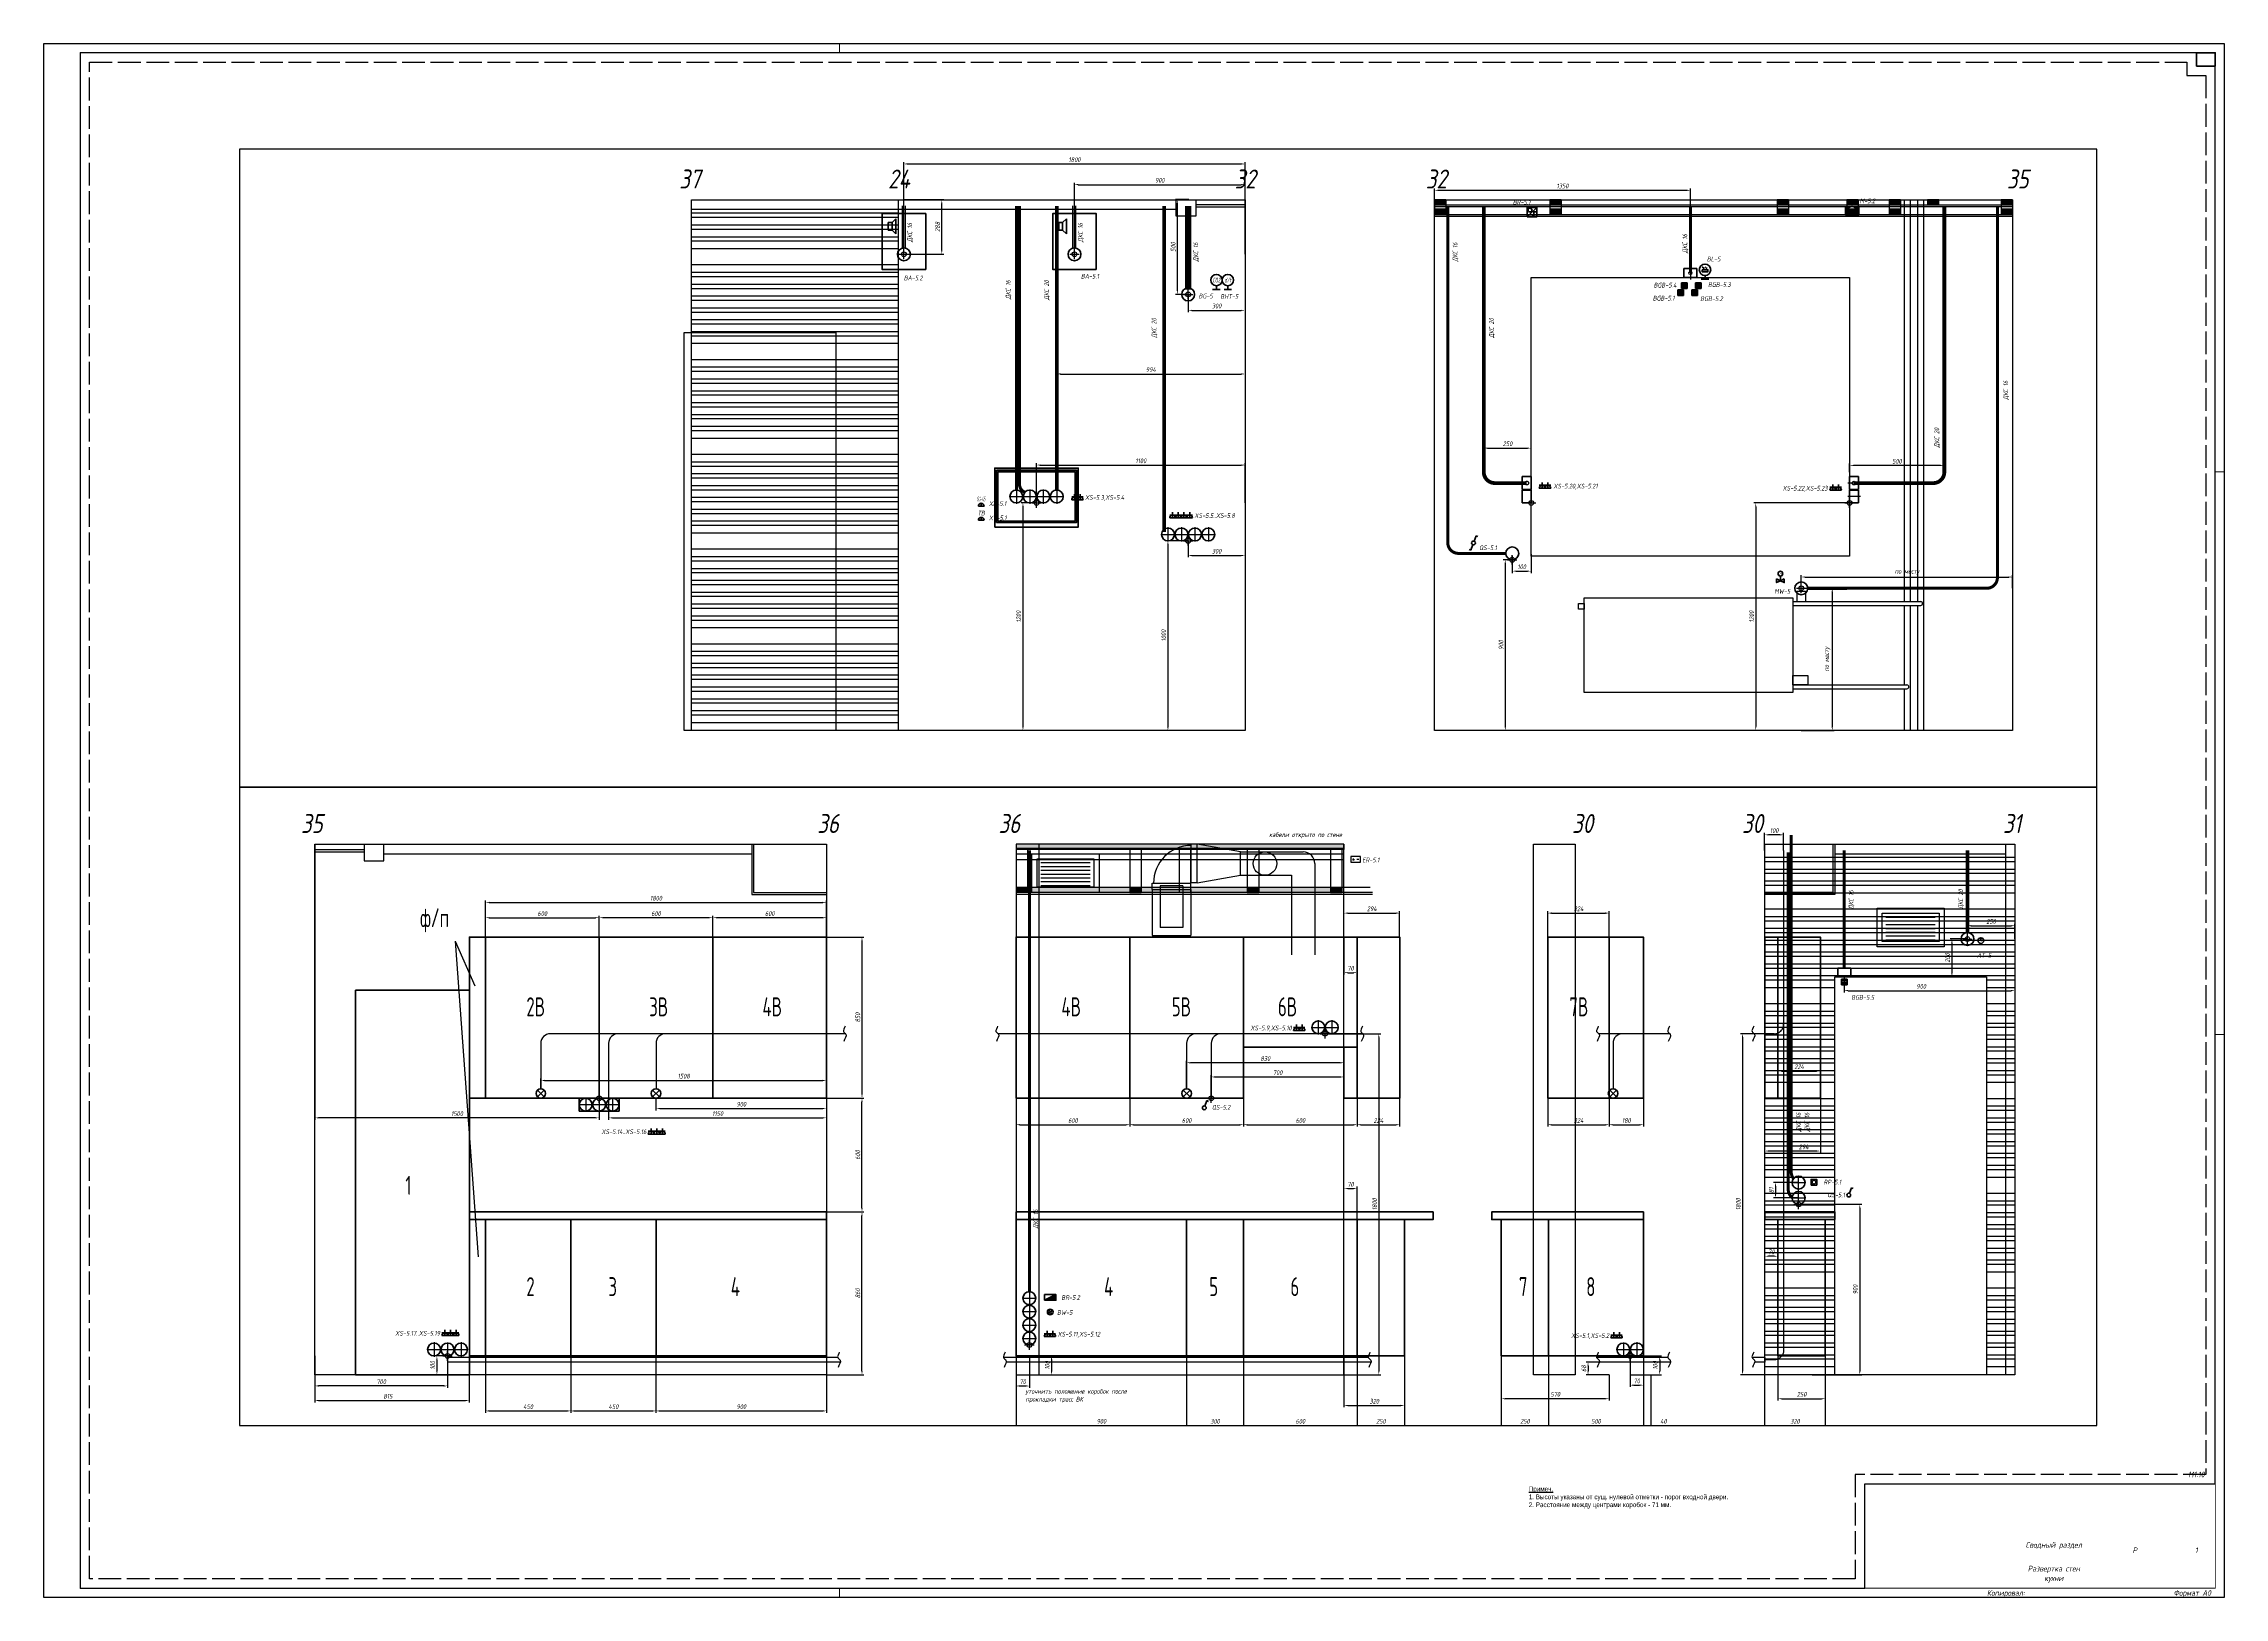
# Paper-space layout 'кухня' of a CAD drawing. Header units: millimetres. Extents: x -40 to 1111, y 419 to 1239.
# The model-space entities are those that its viewports show. They can reach past a viewport. Long polylines and large blocks are cut down to what shows.
import ezdxf
from ezdxf.enums import TextEntityAlignment as Align

# ---------------------------------------------------------------- set-up
doc = ezdxf.new("R2010")
doc.units = ezdxf.units.MM
doc.header["$PDMODE"] = 34
doc.header["$PDSIZE"] = 25
for name, pattern in [('ACAD_ISO02W100', [15, 12, -3]), ('ACAD_ISO10W100', [18.5, 12, -3, 0.5, -3]), ('DASHED', [19.05, 12.7, -6.35])]:
    doc.linetypes.add(name, pattern=pattern)
for name, color, linetype in [('01 Черновое', 7, 'Continuous'), ('02 ОВиК', 7, 'Continuous'), ('02 ЭОМ и СС', 7, 'Continuous'), ('03 Потолок', 7, 'Continuous'), ('04 Мебель', 5, 'Continuous'), ('10 Перегородки', 7, 'Continuous'), ('11 Привязка размеры', 7, 'Continuous'), ('stamp', 7, 'Continuous')]:
    doc.layers.add(name, color=color, linetype=linetype)
doc.layers.add('100 noprint', color=1, linetype='Continuous', plot=False)
doc.layers.add('noprint', color=2, linetype='Continuous', plot=False)
doc.styles.add('GOST typeA', font='Gost.TTF')
doc.styles.get("Standard").update_dxf_attribs({"font": 'Ubuntu-R.ttf'})
doc.styles.add('ГОСТ-ISOCPEUR', font='isocpeui.ttf', dxfattribs={"width": 0.8})
doc.dimstyles.new('ISO-25', dxfattribs={"dimtxt": 2.5, "dimasz": 2.5, "dimexe": 1.25, "dimexo": 0.625, "dimtad": 1, "dimtxsty": 'Standard', "dimcen": 2.5, "dimadec": 0, "dimazin": 0, "dimtfac": 1, "dimtmove": 0, "dimatfit": 3, "dimfxl": 1, "dimarcsym": 0})

# ---------------------------------------------------------------- blocks, each defined once
blk = doc.blocks.new('электродвигатель')
at = {"color": 0, "lineweight": -2}
for p, q in [((0, 4), (0, 0)), ((0, 4), (2, 4)), ((0, 0), (2, 0)), ((5, 4), (7, 4)), ((5, 0), (7, 0)), ((7, 4), (7, 0))]:
    blk.add_line(p, q, dxfattribs=at)
blk.add_circle((3.5, 2), 2.5, dxfattribs=at)
at = {"color": 0, "lineweight": -2, "style": 'ГОСТ-ISOCPEUR', "width": 0.8}
blk.add_text('M', height=2.5, rotation=360, dxfattribs=at).set_placement((3.5, 2), align=Align.MIDDLE_CENTER)
blk = doc.blocks.new('энкодер')
at = {"color": 0, "lineweight": -2}
for p, q in [((0, 0), (5, 5)), ((2.4, 3.6), (2.2, 3.9)), ((2.4, 3.6), (2.7, 3.9)), ((2.5, 0.6), (3.5, 0.6)), ((3.5, 0.6), (3.5, 2.6)), ((3.5, 2.6), (4.5, 2.6))]:
    blk.add_line(p, q, dxfattribs=at)
blk.add_lwpolyline([(0, 0), (0, 5), (5, 5), (5, 0)], close=True, dxfattribs=at)
blk.add_circle((1.4, 3.6), 1, dxfattribs=at)
blk = doc.blocks.new('вентиль с электроприводом')
at = {"color": 0, "linetype": 'DASHED', "lineweight": -2}
blk.add_line((0, 2.5), (0, 0), dxfattribs=at)
at = {"color": 0, "lineweight": -2}
for points in [[(-2, 1), (-2, -1), (0, 0), (-2, 1)], [(2, 1), (2, -1), (0, 0), (2, 1)]]:
    blk.add_lwpolyline(points, dxfattribs=at)
blk.add_circle((0, 3.75), 1.25, dxfattribs=at)
at = {"color": 0, "lineweight": -2, "style": 'ГОСТ-ISOCPEUR', "width": 0.8}
blk.add_text('M', height=1, rotation=360, dxfattribs=at).set_placement((0, 3.75), align=Align.MIDDLE_CENTER)
blk = doc.blocks.new('розетка скрытая трехполюсная')
at = {"color": 0, "lineweight": -2}
for p, q in [((-1.5, 1.5), (1.5, 1.5)), ((-1.5, 0), (1.5, 0)), ((0, 0), (0, 3))]:
    blk.add_line(p, q, dxfattribs=at)
blk.add_arc((0, 0), 1.5, 0, 180, dxfattribs=at)
blk = doc.blocks.new('кнопка жалюзи')
at = {"color": 0, "lineweight": -2}
for p, q in [((0.3, 0.9), (1.4, 3.8)), ((1.4, 3.8), (2.3, 3.4)), ((-2.3, -3.4), (-1.4, -3.8)), ((-1.4, -3.8), (-0.3, -0.9))]:
    blk.add_line(p, q, dxfattribs=at)
blk.add_circle((0, 0), 1, dxfattribs=at)
blk = doc.blocks.new('розетка RJ-45')
at = {"color": 0, "lineweight": -2}
for p, q in [((-1.5, 0), (1.5, 0)), ((0, 0), (0, 1.5))]:
    blk.add_line(p, q, dxfattribs=at)
blk.add_arc((0, 0), 1.5, 0, 180, dxfattribs=at)
at = {"color": 0, "lineweight": -2, "style": 'ГОСТ-ISOCPEUR', "width": 0.4}
blk.add_text('RJ-45', height=2.5, dxfattribs=at).set_placement((0, 2.5), align=Align.CENTER)
blk = doc.blocks.new('розетка ТВ')
at = {"color": 0, "lineweight": -2}
for p, q in [((-1.5, 0), (1.5, 0)), ((0, 0), (0, 1.5))]:
    blk.add_line(p, q, dxfattribs=at)
blk.add_arc((0, 0), 1.5, 0, 180, dxfattribs=at)
at = {"color": 0, "lineweight": -2, "style": 'ГОСТ-ISOCPEUR', "width": 0.8}
blk.add_text('ТВ', height=2.5, dxfattribs=at).set_placement((0, 2.5), align=Align.CENTER)
blk = doc.blocks.new('датчик CO2')
at = {"color": 0, "lineweight": -2}
for p, q in [((-2, 0), (2, 0)), ((0, 2), (0, 0))]:
    blk.add_line(p, q, dxfattribs=at)
blk.add_circle((0, 5), 3, dxfattribs=at)
at = {"color": 0, "lineweight": -2, "style": 'ГОСТ-ISOCPEUR', "width": 0.6}
blk.add_text('CO2', height=2.5, rotation=360, dxfattribs=at).set_placement((0, 5), align=Align.MIDDLE_CENTER)
blk = doc.blocks.new('датчик температуры и влажности')
at = {"color": 0, "lineweight": -2}
for p, q in [((-2, 0), (2, 0)), ((0, 2), (0, 0))]:
    blk.add_line(p, q, dxfattribs=at)
blk.add_circle((0, 5), 3, dxfattribs=at)
at = {"color": 0, "lineweight": -2, "style": 'ГОСТ-ISOCPEUR', "width": 0.6}
blk.add_text('d/t', height=2.5, rotation=360, dxfattribs=at).set_placement((0, 5), align=Align.MIDDLE_CENTER)
blk = doc.blocks.new('*D938')
at = {"layer": '11 Привязка размеры', "color": 0, "lineweight": -2}
for p, q in [((41617, -28538), (41546, -28538)), ((41556, -29018), (41556, -28558)), ((41617, -29038), (41546, -29038))]:
    blk.add_line(p, q, dxfattribs=at)
at = {"layer": '11 Привязка размеры', "color": 0}
for points in [[(41559, -28558), (41553, -28558), (41556, -28538)], [(41553, -29018), (41559, -29018), (41556, -29038)]]:
    blk.add_solid(points, dxfattribs=at)
at = {"layer": 'Defpoints', "color": 0}
for p in [(41556, -28538), (41617, -28538), (41617, -29038)]:
    blk.add_point(p, dxfattribs=at)
at = {"layer": '11 Привязка размеры', "color": 0, "insert": (41534, -28788), "char_height": 25, "attachment_point": 5, "rotation": 90, "style": 'ГОСТ-ISOCPEUR'}
blk.add_mtext('500', dxfattribs=at)
blk = doc.blocks.new('*D939')
at = {"layer": '11 Привязка размеры', "color": 0, "lineweight": -2}
for p, q in [((41613, -29038), (41613, -29132)), ((41913, -29038), (41913, -29132)), ((41633, -29122), (41893, -29122))]:
    blk.add_line(p, q, dxfattribs=at)
at = {"layer": '11 Привязка размеры', "color": 0}
for points in [[(41633, -29119), (41633, -29125), (41613, -29122)], [(41893, -29125), (41893, -29119), (41913, -29122)]]:
    blk.add_solid(points, dxfattribs=at)
at = {"layer": 'Defpoints', "color": 0}
for p in [(41613, -29038), (41913, -29038), (41913, -29122)]:
    blk.add_point(p, dxfattribs=at)
at = {"layer": '11 Привязка размеры', "color": 0, "insert": (41763, -29099), "char_height": 25, "attachment_point": 5, "style": 'ГОСТ-ISOCPEUR'}
blk.add_mtext('300', dxfattribs=at)
blk = doc.blocks.new('громкоговоритель')
at = {"color": 0, "lineweight": -2}
for p, q in [((0, -2), (0, 2)), ((0, 2), (2, 2)), ((2, 2), (4, 4)), ((2, 2), (2, -2)), ((4, 4), (4, -4)), ((2, -2), (0, -2)), ((2, -2), (4, -4))]:
    blk.add_line(p, q, dxfattribs=at)
blk = doc.blocks.new('*D942')
at = {"layer": '11 Привязка размеры', "color": 0, "lineweight": -2}
for p, q in [((43323, -30418), (43323, -30508)), ((43423, -30408), (43423, -30508)), ((43343, -30498), (43403, -30498))]:
    blk.add_line(p, q, dxfattribs=at)
at = {"layer": '11 Привязка размеры', "color": 0}
for points in [[(43343, -30495), (43343, -30501), (43323, -30498)], [(43403, -30501), (43403, -30495), (43423, -30498)]]:
    blk.add_solid(points, dxfattribs=at)
at = {"layer": 'Defpoints', "color": 0}
for p in [(43323, -30418), (43423, -30408), (43423, -30498)]:
    blk.add_point(p, dxfattribs=at)
at = {"layer": '11 Привязка размеры', "color": 0, "insert": (43373, -30475), "char_height": 25, "attachment_point": 5, "style": 'ГОСТ-ISOCPEUR'}
blk.add_mtext('100', dxfattribs=at)
blk = doc.blocks.new('*D943')
at = {"layer": '11 Привязка размеры', "color": 0, "lineweight": -2}
for p, q in [((43323, -30438), (43276, -30438)), ((43286, -30458), (43286, -31318)), ((43323, -31338), (43276, -31338))]:
    blk.add_line(p, q, dxfattribs=at)
at = {"layer": '11 Привязка размеры', "color": 0}
for points in [[(43290, -30458), (43283, -30458), (43286, -30438)], [(43283, -31318), (43290, -31318), (43286, -31338)]]:
    blk.add_solid(points, dxfattribs=at)
at = {"layer": 'Defpoints', "color": 0}
for p in [(43323, -30438), (43286, -31338), (43323, -31338)]:
    blk.add_point(p, dxfattribs=at)
at = {"layer": '11 Привязка размеры', "color": 0, "insert": (43264, -30888), "char_height": 25, "attachment_point": 5, "rotation": 90, "style": 'ГОСТ-ISOCPEUR'}
blk.add_mtext('900', dxfattribs=at)
blk = doc.blocks.new('геркон')
at = {"lineweight": -2}
for points in [[(3, 2), (3, 3), (0, 3), (0, 2)], [(3, 0), (3, 1), (0, 1), (0, 0)]]:
    blk.add_hatch(color=0, dxfattribs=at).paths.add_polyline_path(points)
at = {"color": 0, "lineweight": -2}
for p, q in [((0, 0), (0, 3)), ((0, 3), (3, 3)), ((0, 2), (3, 2)), ((0, 1), (3, 1)), ((3, 0), (0, 0)), ((3, 3), (3, 0))]:
    blk.add_line(p, q, dxfattribs=at)
blk = doc.blocks.new('фотоэлемент')
at = {"color": 0, "lineweight": -2}
for p, q in [((-2, 0), (2, 0)), ((-1.5, 6.5), (-0.5, 5.6)), ((-0.5, 5.6), (-1, 5.7)), ((-0.5, 5.6), (-0.7, 6.1)), ((0, 6.5), (1, 5.6)), ((0, 2), (0, 0)), ((1, 5.6), (0.5, 5.7)), ((1, 5.6), (0.8, 6.1))]:
    blk.add_line(p, q, dxfattribs=at)
blk.add_lwpolyline([(-1.5, 5), (1.5, 5), (1.5, 4), (-1.5, 4)], close=True, dxfattribs=at)
blk.add_circle((0, 5), 3, dxfattribs=at)
blk = doc.blocks.new('*D944')
at = {"layer": '11 Привязка размеры', "color": 0, "lineweight": -2}
for p, q in [((44848, -30588), (45022, -30588)), ((45012, -30608), (45012, -31318)), ((44848, -31338), (45022, -31338))]:
    blk.add_line(p, q, dxfattribs=at)
at = {"layer": '11 Привязка размеры', "color": 0}
for points in [[(45015, -30608), (45008, -30608), (45012, -30588)], [(45008, -31318), (45015, -31318), (45012, -31338)]]:
    blk.add_solid(points, dxfattribs=at)
at = {"layer": 'Defpoints', "color": 0}
for p in [(44848, -30588), (44848, -31338), (45012, -31338)]:
    blk.add_point(p, dxfattribs=at)
at = {"layer": '11 Привязка размеры', "color": 0, "insert": (44985, -30963), "char_height": 25, "attachment_point": 5, "rotation": 90, "style": 'ГОСТ-ISOCPEUR'}
blk.add_mtext('по месту', dxfattribs=at)
blk = doc.blocks.new('*D945')
at = {"layer": '11 Привязка размеры', "color": 0, "lineweight": -2}
for p, q in [((44848, -30588), (44848, -30519)), ((44868, -30529), (45943, -30529)), ((45963, -30588), (45963, -30519))]:
    blk.add_line(p, q, dxfattribs=at)
at = {"layer": '11 Привязка размеры', "color": 0}
for points in [[(44868, -30526), (44868, -30532), (44848, -30529)], [(45943, -30532), (45943, -30526), (45963, -30529)]]:
    blk.add_solid(points, dxfattribs=at)
at = {"layer": 'Defpoints', "color": 0}
for p in [(44848, -30588), (45963, -30529), (45963, -30588)]:
    blk.add_point(p, dxfattribs=at)
at = {"layer": '11 Привязка размеры', "color": 0, "insert": (45406, -30502), "char_height": 25, "attachment_point": 5, "style": 'ГОСТ-ISOCPEUR'}
blk.add_mtext('по месту', dxfattribs=at)
blk = doc.blocks.new('*D946')
at = {"layer": '11 Привязка размеры', "color": 0, "lineweight": -2}
for p, q in [((45103, -30138), (44598, -30138)), ((44608, -30158), (44608, -31318)), ((45103, -31338), (44598, -31338))]:
    blk.add_line(p, q, dxfattribs=at)
at = {"layer": '11 Привязка размеры', "color": 0}
for points in [[(44611, -30158), (44605, -30158), (44608, -30138)], [(44605, -31318), (44611, -31318), (44608, -31338)]]:
    blk.add_solid(points, dxfattribs=at)
at = {"layer": 'Defpoints', "color": 0}
for p in [(45103, -30138), (44608, -31338), (45103, -31338)]:
    blk.add_point(p, dxfattribs=at)
at = {"layer": '11 Привязка размеры', "color": 0, "insert": (44586, -30738), "char_height": 25, "attachment_point": 5, "rotation": 90, "style": 'ГОСТ-ISOCPEUR'}
blk.add_mtext('1200', dxfattribs=at)
blk = doc.blocks.new('*D947')
at = {"layer": '11 Привязка размеры', "color": 0, "lineweight": -2}
for p, q in [((43173, -29975), (43173, -29839)), ((43193, -29849), (43403, -29849)), ((43423, -29975), (43423, -29839))]:
    blk.add_line(p, q, dxfattribs=at)
at = {"layer": '11 Привязка размеры', "color": 0}
for points in [[(43193, -29846), (43193, -29852), (43173, -29849)], [(43403, -29852), (43403, -29846), (43423, -29849)]]:
    blk.add_solid(points, dxfattribs=at)
at = {"layer": 'Defpoints', "color": 0}
for p in [(43423, -29849), (43173, -29975), (43423, -29975)]:
    blk.add_point(p, dxfattribs=at)
at = {"layer": '11 Привязка размеры', "color": 0, "insert": (43298, -29826), "char_height": 25, "attachment_point": 5, "style": 'ГОСТ-ISOCPEUR'}
blk.add_mtext('250', dxfattribs=at)
blk = doc.blocks.new('*D948')
at = {"layer": '11 Привязка размеры', "color": 0, "lineweight": -2}
for p, q in [((42913, -28571), (42913, -28479)), ((44243, -28489), (42933, -28489)), ((44263, -28571), (44263, -28479))]:
    blk.add_line(p, q, dxfattribs=at)
at = {"layer": '11 Привязка размеры', "color": 0}
for points in [[(42933, -28485), (42933, -28492), (42913, -28489)], [(44243, -28492), (44243, -28485), (44263, -28489)]]:
    blk.add_solid(points, dxfattribs=at)
at = {"layer": 'Defpoints', "color": 0}
for p in [(42913, -28489), (42913, -28571), (44263, -28571)]:
    blk.add_point(p, dxfattribs=at)
at = {"layer": '11 Привязка размеры', "color": 0, "insert": (43588, -28466), "char_height": 25, "attachment_point": 5, "style": 'ГОСТ-ISOCPEUR'}
blk.add_mtext('1350', dxfattribs=at)
blk = doc.blocks.new('*D949')
at = {"layer": '11 Привязка размеры', "color": 0, "lineweight": -2}
for p, q in [((41013, -28826), (41013, -28449)), ((41033, -28459), (41893, -28459)), ((41913, -28826), (41913, -28449))]:
    blk.add_line(p, q, dxfattribs=at)
at = {"layer": '11 Привязка размеры', "color": 0}
for points in [[(41033, -28455), (41033, -28462), (41013, -28459)], [(41893, -28462), (41893, -28455), (41913, -28459)]]:
    blk.add_solid(points, dxfattribs=at)
at = {"layer": 'Defpoints', "color": 0}
for p in [(41913, -28459), (41013, -28826), (41913, -28826)]:
    blk.add_point(p, dxfattribs=at)
at = {"layer": '11 Привязка размеры', "color": 0, "insert": (41463, -28436), "char_height": 25, "attachment_point": 5, "style": 'ГОСТ-ISOCPEUR'}
blk.add_mtext('900', dxfattribs=at)
blk = doc.blocks.new('*D950')
at = {"layer": '11 Привязка размеры', "color": 0, "lineweight": -2}
for p, q in [((40113, -28826), (40113, -28340)), ((41893, -28350), (40133, -28350)), ((41913, -28826), (41913, -28340))]:
    blk.add_line(p, q, dxfattribs=at)
at = {"layer": '11 Привязка размеры', "color": 0}
for points in [[(40133, -28346), (40133, -28353), (40113, -28350)], [(41893, -28353), (41893, -28346), (41913, -28350)]]:
    blk.add_solid(points, dxfattribs=at)
at = {"layer": 'Defpoints', "color": 0}
for p in [(40113, -28350), (40113, -28826), (41913, -28826)]:
    blk.add_point(p, dxfattribs=at)
at = {"layer": '11 Привязка размеры', "color": 0, "insert": (41013, -28327), "char_height": 25, "attachment_point": 5, "style": 'ГОСТ-ISOCPEUR'}
blk.add_mtext('1800', dxfattribs=at)
blk = doc.blocks.new('*D951')
at = {"layer": '11 Привязка размеры', "color": 0, "lineweight": -2}
for p, q in [((40113, -28538), (40323, -28538)), ((40313, -28806), (40313, -28558)), ((40113, -28826), (40323, -28826))]:
    blk.add_line(p, q, dxfattribs=at)
at = {"layer": '11 Привязка размеры', "color": 0}
for points in [[(40316, -28558), (40310, -28558), (40313, -28538)], [(40310, -28806), (40316, -28806), (40313, -28826)]]:
    blk.add_solid(points, dxfattribs=at)
at = {"layer": 'Defpoints', "color": 0}
for p in [(40113, -28538), (40313, -28538), (40113, -28826)]:
    blk.add_point(p, dxfattribs=at)
at = {"layer": '11 Привязка размеры', "color": 0, "insert": (40291, -28682), "char_height": 25, "attachment_point": 5, "rotation": 90, "style": 'ГОСТ-ISOCPEUR'}
blk.add_mtext('288', dxfattribs=at)
blk = doc.blocks.new('*D952')
at = {"layer": '11 Привязка размеры', "color": 0, "lineweight": -2}
for p, q in [((41613, -30338), (41496, -30338)), ((41506, -30358), (41506, -31318)), ((41613, -31338), (41496, -31338))]:
    blk.add_line(p, q, dxfattribs=at)
at = {"layer": '11 Привязка размеры', "color": 0}
for points in [[(41510, -30358), (41503, -30358), (41506, -30338)], [(41503, -31318), (41510, -31318), (41506, -31338)]]:
    blk.add_solid(points, dxfattribs=at)
at = {"layer": 'Defpoints', "color": 0}
for p in [(41613, -30338), (41506, -31338), (41613, -31338)]:
    blk.add_point(p, dxfattribs=at)
at = {"layer": '11 Привязка размеры', "color": 0, "insert": (41484, -30838), "char_height": 25, "attachment_point": 5, "rotation": 90, "style": 'ГОСТ-ISOCPEUR'}
blk.add_mtext('1000', dxfattribs=at)
blk = doc.blocks.new('*D953')
at = {"layer": '11 Привязка размеры', "color": 0, "lineweight": -2}
for p, q in [((41613, -30338), (41613, -30425)), ((41913, -30338), (41913, -30425)), ((41633, -30415), (41893, -30415))]:
    blk.add_line(p, q, dxfattribs=at)
at = {"layer": '11 Привязка размеры', "color": 0}
for points in [[(41633, -30412), (41633, -30419), (41613, -30415)], [(41893, -30419), (41893, -30412), (41913, -30415)]]:
    blk.add_solid(points, dxfattribs=at)
at = {"layer": 'Defpoints', "color": 0}
for p in [(41613, -30338), (41913, -30338), (41913, -30415)]:
    blk.add_point(p, dxfattribs=at)
at = {"layer": '11 Привязка размеры', "color": 0, "insert": (41763, -30393), "char_height": 25, "attachment_point": 5, "style": 'ГОСТ-ISOCPEUR'}
blk.add_mtext('300', dxfattribs=at)
blk = doc.blocks.new('*D954')
at = {"layer": '11 Привязка размеры', "color": 0, "lineweight": -2}
for p, q in [((40813, -30138), (40731, -30138)), ((40741, -30158), (40741, -31318)), ((40813, -31338), (40731, -31338))]:
    blk.add_line(p, q, dxfattribs=at)
at = {"layer": '11 Привязка размеры', "color": 0}
for points in [[(40745, -30158), (40738, -30158), (40741, -30138)], [(40738, -31318), (40745, -31318), (40741, -31338)]]:
    blk.add_solid(points, dxfattribs=at)
at = {"layer": 'Defpoints', "color": 0}
for p in [(40813, -30138), (40741, -31338), (40813, -31338)]:
    blk.add_point(p, dxfattribs=at)
at = {"layer": '11 Привязка размеры', "color": 0, "insert": (40719, -30738), "char_height": 25, "attachment_point": 5, "rotation": 90, "style": 'ГОСТ-ISOCPEUR'}
blk.add_mtext('1200', dxfattribs=at)
blk = doc.blocks.new('*D955')
at = {"layer": '11 Привязка размеры', "color": 0, "lineweight": -2}
for p, q in [((40813, -30138), (40813, -29928)), ((40833, -29938), (41893, -29938)), ((41913, -30138), (41913, -29928))]:
    blk.add_line(p, q, dxfattribs=at)
at = {"layer": '11 Привязка размеры', "color": 0}
for points in [[(40833, -29935), (40833, -29942), (40813, -29938)], [(41893, -29942), (41893, -29935), (41913, -29938)]]:
    blk.add_solid(points, dxfattribs=at)
at = {"layer": 'Defpoints', "color": 0}
for p in [(41913, -29938), (40813, -30138), (41913, -30138)]:
    blk.add_point(p, dxfattribs=at)
at = {"layer": '11 Привязка размеры', "color": 0, "insert": (41363, -29916), "char_height": 25, "attachment_point": 5, "style": 'ГОСТ-ISOCPEUR'}
blk.add_mtext('1100', dxfattribs=at)
blk = doc.blocks.new('*D956')
at = {"layer": '11 Привязка размеры', "color": 0, "lineweight": -2}
for p, q in [((40920, -29321), (40920, -29468)), ((41913, -29321), (41913, -29468)), ((40940, -29458), (41893, -29458))]:
    blk.add_line(p, q, dxfattribs=at)
at = {"layer": '11 Привязка размеры', "color": 0}
for points in [[(40940, -29454), (40940, -29461), (40920, -29458)], [(41893, -29461), (41893, -29454), (41913, -29458)]]:
    blk.add_solid(points, dxfattribs=at)
at = {"layer": 'Defpoints', "color": 0}
for p in [(40920, -29321), (41913, -29321), (41913, -29458)]:
    blk.add_point(p, dxfattribs=at)
at = {"layer": '11 Привязка размеры', "color": 0, "insert": (41416, -29435), "char_height": 25, "attachment_point": 5, "style": 'ГОСТ-ISOCPEUR'}
blk.add_mtext('994', dxfattribs=at)
blk = doc.blocks.new('*D977')
at = {"layer": '11 Привязка размеры', "color": 0, "lineweight": -2}
for p, q in [((45103, -29975), (45103, -29930)), ((45583, -29940), (45123, -29940)), ((45603, -29975), (45603, -29930))]:
    blk.add_line(p, q, dxfattribs=at)
at = {"layer": '11 Привязка размеры', "color": 0}
for points in [[(45123, -29937), (45123, -29943), (45103, -29940)], [(45583, -29943), (45583, -29937), (45603, -29940)]]:
    blk.add_solid(points, dxfattribs=at)
at = {"layer": 'Defpoints', "color": 0}
for p in [(45103, -29940), (45103, -29975), (45603, -29975)]:
    blk.add_point(p, dxfattribs=at)
at = {"layer": '11 Привязка размеры', "color": 0, "insert": (45353, -29918), "char_height": 25, "attachment_point": 5, "style": 'ГОСТ-ISOCPEUR'}
blk.add_mtext('500', dxfattribs=at)
blk = doc.blocks.new('*D996')
at = {"layer": '11 Привязка размеры', "color": 0, "lineweight": -2}
for p, q in [((46963, -31238), (46963, -31406)), ((47663, -31238), (47663, -31406)), ((47643, -31396), (46983, -31396))]:
    blk.add_line(p, q, dxfattribs=at)
at = {"layer": '11 Привязка размеры', "color": 0}
for points in [[(46983, -31393), (46983, -31400), (46963, -31396)], [(47643, -31400), (47643, -31393), (47663, -31396)]]:
    blk.add_solid(points, dxfattribs=at)
at = {"layer": 'Defpoints', "color": 0}
for p in [(46963, -31238), (47663, -31238), (46963, -31396)]:
    blk.add_point(p, dxfattribs=at)
at = {"layer": '11 Привязка размеры', "color": 0, "insert": (47313, -31374), "char_height": 25, "attachment_point": 5, "style": 'ГОСТ-ISOCPEUR'}
blk.add_mtext('700', dxfattribs=at)
blk = doc.blocks.new('*D997')
at = {"layer": '11 Привязка размеры', "color": 0, "lineweight": -2}
for p, q in [((46963, -28538), (46963, -29992)), ((48463, -29878), (48463, -29992)), ((48443, -29982), (46983, -29982))]:
    blk.add_line(p, q, dxfattribs=at)
at = {"layer": '11 Привязка размеры', "color": 0}
for points in [[(46983, -29979), (46983, -29985), (46963, -29982)], [(48443, -29985), (48443, -29979), (48463, -29982)]]:
    blk.add_solid(points, dxfattribs=at)
at = {"layer": 'Defpoints', "color": 0}
for p in [(46963, -28538), (48463, -29878), (46963, -29982)]:
    blk.add_point(p, dxfattribs=at)
at = {"layer": '11 Привязка размеры', "color": 0, "insert": (47713, -29960), "char_height": 25, "attachment_point": 5, "style": 'ГОСТ-ISOCPEUR'}
blk.add_mtext('1500', dxfattribs=at)
blk = doc.blocks.new('*D998')
at = {"layer": '11 Привязка размеры', "color": 0, "lineweight": -2}
for p, q in [((49663, -29028), (49860, -29028)), ((49850, -29048), (49850, -29858)), ((49663, -29878), (49860, -29878))]:
    blk.add_line(p, q, dxfattribs=at)
at = {"layer": '11 Привязка размеры', "color": 0}
for points in [[(49853, -29048), (49847, -29048), (49850, -29028)], [(49847, -29858), (49853, -29858), (49850, -29878)]]:
    blk.add_solid(points, dxfattribs=at)
at = {"layer": 'Defpoints', "color": 0}
for p in [(49663, -29028), (49663, -29878), (49850, -29878)]:
    blk.add_point(p, dxfattribs=at)
at = {"layer": '11 Привязка размеры', "color": 0, "insert": (49828, -29453), "char_height": 25, "attachment_point": 5, "rotation": 90, "style": 'ГОСТ-ISOCPEUR'}
blk.add_mtext('850', dxfattribs=at)
blk = doc.blocks.new('*D999')
at = {"layer": '11 Привязка размеры', "color": 0, "lineweight": -2}
for p, q in [((49063, -29028), (49063, -28916)), ((49643, -28926), (49083, -28926)), ((49663, -29028), (49663, -28916))]:
    blk.add_line(p, q, dxfattribs=at)
at = {"layer": '11 Привязка размеры', "color": 0}
for points in [[(49083, -28923), (49083, -28929), (49063, -28926)], [(49643, -28929), (49643, -28923), (49663, -28926)]]:
    blk.add_solid(points, dxfattribs=at)
at = {"layer": 'Defpoints', "color": 0}
for p in [(49063, -28926), (49063, -29028), (49663, -29028)]:
    blk.add_point(p, dxfattribs=at)
at = {"layer": '11 Привязка размеры', "color": 0, "insert": (49363, -28904), "char_height": 25, "attachment_point": 5, "style": 'ГОСТ-ISOCPEUR'}
blk.add_mtext('600', dxfattribs=at)
blk = doc.blocks.new('*D1000')
at = {"layer": '11 Привязка размеры', "color": 0, "lineweight": -2}
for p, q in [((48463, -29028), (48463, -28916)), ((49043, -28926), (48483, -28926)), ((49063, -29028), (49063, -28916))]:
    blk.add_line(p, q, dxfattribs=at)
at = {"layer": '11 Привязка размеры', "color": 0}
for points in [[(48483, -28923), (48483, -28929), (48463, -28926)], [(49043, -28929), (49043, -28923), (49063, -28926)]]:
    blk.add_solid(points, dxfattribs=at)
at = {"layer": 'Defpoints', "color": 0}
for p in [(48463, -28926), (48463, -29028), (49063, -29028)]:
    blk.add_point(p, dxfattribs=at)
at = {"layer": '11 Привязка размеры', "color": 0, "insert": (48763, -28904), "char_height": 25, "attachment_point": 5, "style": 'ГОСТ-ISOCPEUR'}
blk.add_mtext('600', dxfattribs=at)
blk = doc.blocks.new('*D1001')
at = {"layer": '11 Привязка размеры', "color": 0, "lineweight": -2}
for p, q in [((47863, -29028), (47863, -28916)), ((47883, -28926), (48443, -28926)), ((48463, -29028), (48463, -28916))]:
    blk.add_line(p, q, dxfattribs=at)
at = {"layer": '11 Привязка размеры', "color": 0}
for points in [[(47883, -28923), (47883, -28929), (47863, -28926)], [(48443, -28929), (48443, -28923), (48463, -28926)]]:
    blk.add_solid(points, dxfattribs=at)
at = {"layer": 'Defpoints', "color": 0}
for p in [(48463, -28926), (47863, -29028), (48463, -29028)]:
    blk.add_point(p, dxfattribs=at)
at = {"layer": '11 Привязка размеры', "color": 0, "insert": (48163, -28904), "char_height": 25, "attachment_point": 5, "style": 'ГОСТ-ISOCPEUR'}
blk.add_mtext('600', dxfattribs=at)
blk = doc.blocks.new('*D1002')
at = {"layer": '11 Привязка размеры', "color": 0, "lineweight": -2}
for p, q in [((47863, -29028), (47863, -28835)), ((47883, -28845), (49643, -28845)), ((49663, -29028), (49663, -28835))]:
    blk.add_line(p, q, dxfattribs=at)
at = {"layer": '11 Привязка размеры', "color": 0}
for points in [[(47883, -28842), (47883, -28848), (47863, -28845)], [(49643, -28848), (49643, -28842), (49663, -28845)]]:
    blk.add_solid(points, dxfattribs=at)
at = {"layer": 'Defpoints', "color": 0}
for p in [(49663, -28845), (47863, -29028), (49663, -29028)]:
    blk.add_point(p, dxfattribs=at)
at = {"layer": '11 Привязка размеры', "color": 0, "insert": (48763, -28823), "char_height": 25, "attachment_point": 5, "style": 'ГОСТ-ISOCPEUR'}
blk.add_mtext('1800', dxfattribs=at)
blk = doc.blocks.new('*D1003')
at = {"layer": '11 Привязка размеры', "color": 0, "lineweight": -2}
for p, q in [((49663, -30478), (49860, -30478)), ((49850, -31318), (49850, -30498)), ((49663, -31338), (49860, -31338))]:
    blk.add_line(p, q, dxfattribs=at)
at = {"layer": '11 Привязка размеры', "color": 0}
for points in [[(49853, -30498), (49847, -30498), (49850, -30478)], [(49847, -31318), (49853, -31318), (49850, -31338)]]:
    blk.add_solid(points, dxfattribs=at)
at = {"layer": 'Defpoints', "color": 0}
for p in [(49663, -30478), (49850, -30478), (49663, -31338)]:
    blk.add_point(p, dxfattribs=at)
at = {"layer": '11 Привязка размеры', "color": 0, "insert": (49828, -30908), "char_height": 25, "attachment_point": 5, "rotation": 90, "style": 'ГОСТ-ISOCPEUR'}
blk.add_mtext('860', dxfattribs=at)
blk = doc.blocks.new('*D1004')
at = {"layer": '11 Привязка размеры', "color": 0, "lineweight": -2}
for p, q in [((48763, -31238), (48763, -31538)), ((49663, -31238), (49663, -31538)), ((48783, -31528), (49643, -31528))]:
    blk.add_line(p, q, dxfattribs=at)
at = {"layer": '11 Привязка размеры', "color": 0}
for points in [[(48783, -31525), (48783, -31532), (48763, -31528)], [(49643, -31532), (49643, -31525), (49663, -31528)]]:
    blk.add_solid(points, dxfattribs=at)
at = {"layer": 'Defpoints', "color": 0}
for p in [(48763, -31238), (49663, -31238), (49663, -31528)]:
    blk.add_point(p, dxfattribs=at)
at = {"layer": '11 Привязка размеры', "color": 0, "insert": (49213, -31506), "char_height": 25, "attachment_point": 5, "style": 'ГОСТ-ISOCPEUR'}
blk.add_mtext('900', dxfattribs=at)
blk = doc.blocks.new('*D1005')
at = {"layer": '11 Привязка размеры', "color": 0, "lineweight": -2}
for p, q in [((48313, -31238), (48313, -31538)), ((48763, -31238), (48763, -31538)), ((48333, -31528), (48743, -31528))]:
    blk.add_line(p, q, dxfattribs=at)
at = {"layer": '11 Привязка размеры', "color": 0}
for points in [[(48333, -31525), (48333, -31532), (48313, -31528)], [(48743, -31532), (48743, -31525), (48763, -31528)]]:
    blk.add_solid(points, dxfattribs=at)
at = {"layer": 'Defpoints', "color": 0}
for p in [(48313, -31238), (48763, -31238), (48763, -31528)]:
    blk.add_point(p, dxfattribs=at)
at = {"layer": '11 Привязка размеры', "color": 0, "insert": (48538, -31506), "char_height": 25, "attachment_point": 5, "style": 'ГОСТ-ISOCPEUR'}
blk.add_mtext('450', dxfattribs=at)
blk = doc.blocks.new('*D1006')
at = {"layer": '11 Привязка размеры', "color": 0, "lineweight": -2}
for p, q in [((47863, -31238), (47863, -31538)), ((48313, -31238), (48313, -31538)), ((47883, -31528), (48293, -31528))]:
    blk.add_line(p, q, dxfattribs=at)
at = {"layer": '11 Привязка размеры', "color": 0}
for points in [[(47883, -31525), (47883, -31532), (47863, -31528)], [(48293, -31532), (48293, -31525), (48313, -31528)]]:
    blk.add_solid(points, dxfattribs=at)
at = {"layer": 'Defpoints', "color": 0}
for p in [(47863, -31238), (48313, -31238), (48313, -31528)]:
    blk.add_point(p, dxfattribs=at)
at = {"layer": '11 Привязка размеры', "color": 0, "insert": (48088, -31506), "char_height": 25, "attachment_point": 5, "style": 'ГОСТ-ISOCPEUR'}
blk.add_mtext('450', dxfattribs=at)
blk = doc.blocks.new('*D1007')
at = {"layer": '11 Привязка размеры', "color": 0, "lineweight": -2}
for p, q in [((49663, -29878), (49860, -29878)), ((49850, -30458), (49850, -29898)), ((49663, -30478), (49860, -30478))]:
    blk.add_line(p, q, dxfattribs=at)
at = {"layer": '11 Привязка размеры', "color": 0}
for points in [[(49853, -29898), (49847, -29898), (49850, -29878)], [(49847, -30458), (49853, -30458), (49850, -30478)]]:
    blk.add_solid(points, dxfattribs=at)
at = {"layer": 'Defpoints', "color": 0}
for p in [(49663, -29878), (49850, -29878), (49663, -30478)]:
    blk.add_point(p, dxfattribs=at)
at = {"layer": '11 Привязка размеры', "color": 0, "insert": (49828, -30178), "char_height": 25, "attachment_point": 5, "rotation": 90, "style": 'ГОСТ-ISOCPEUR'}
blk.add_mtext('600', dxfattribs=at)
blk = doc.blocks.new('*D1008')
at = {"layer": '11 Привязка размеры', "color": 0, "lineweight": -2}
for p, q in [((46963, -31338), (46963, -31483)), ((47778, -31338), (47778, -31483)), ((46983, -31473), (47758, -31473))]:
    blk.add_line(p, q, dxfattribs=at)
at = {"layer": '11 Привязка размеры', "color": 0}
for points in [[(46983, -31470), (46983, -31477), (46963, -31473)], [(47758, -31477), (47758, -31470), (47778, -31473)]]:
    blk.add_solid(points, dxfattribs=at)
at = {"layer": 'Defpoints', "color": 0}
for p in [(46963, -31338), (47778, -31338), (47778, -31473)]:
    blk.add_point(p, dxfattribs=at)
at = {"layer": '11 Привязка размеры', "color": 0, "insert": (47348, -31451), "char_height": 25, "attachment_point": 5, "style": 'ГОСТ-ISOCPEUR'}
blk.add_mtext('815', dxfattribs=at)
blk = doc.blocks.new('*D1009')
at = {"layer": '11 Привязка размеры', "color": 0, "lineweight": -2}
for p, q in [((47663, -31238), (47597, -31238)), ((47607, -31258), (47607, -31318)), ((47663, -31338), (47597, -31338))]:
    blk.add_line(p, q, dxfattribs=at)
at = {"layer": '11 Привязка размеры', "color": 0}
for points in [[(47610, -31258), (47604, -31258), (47607, -31238)], [(47604, -31318), (47610, -31318), (47607, -31338)]]:
    blk.add_solid(points, dxfattribs=at)
at = {"layer": 'Defpoints', "color": 0}
for p in [(47663, -31238), (47607, -31338), (47663, -31338)]:
    blk.add_point(p, dxfattribs=at)
at = {"layer": '11 Привязка размеры', "color": 0, "insert": (47585, -31288), "char_height": 25, "attachment_point": 5, "rotation": 90, "style": 'ГОСТ-ISOCPEUR'}
blk.add_mtext('100', dxfattribs=at)
blk = doc.blocks.new('*D1010')
at = {"layer": '11 Привязка размеры', "color": 0, "lineweight": -2}
for p, q in [((48763, -29878), (48763, -29943)), ((49663, -29878), (49663, -29943)), ((48783, -29933), (49643, -29933))]:
    blk.add_line(p, q, dxfattribs=at)
at = {"layer": '11 Привязка размеры', "color": 0}
for points in [[(48783, -29930), (48783, -29936), (48763, -29933)], [(49643, -29936), (49643, -29930), (49663, -29933)]]:
    blk.add_solid(points, dxfattribs=at)
at = {"layer": 'Defpoints', "color": 0}
for p in [(48763, -29878), (49663, -29878), (49663, -29933)]:
    blk.add_point(p, dxfattribs=at)
at = {"layer": '11 Привязка размеры', "color": 0, "insert": (49213, -29910), "char_height": 25, "attachment_point": 5, "style": 'ГОСТ-ISOCPEUR'}
blk.add_mtext('900', dxfattribs=at)
blk = doc.blocks.new('*D1011')
at = {"layer": '11 Привязка размеры', "color": 0, "lineweight": -2}
for p, q in [((48155, -29828), (48155, -29775)), ((48175, -29785), (49643, -29785)), ((49663, -29878), (49663, -29775))]:
    blk.add_line(p, q, dxfattribs=at)
at = {"layer": '11 Привязка размеры', "color": 0}
for points in [[(48175, -29781), (48175, -29788), (48155, -29785)], [(49643, -29788), (49643, -29781), (49663, -29785)]]:
    blk.add_solid(points, dxfattribs=at)
at = {"layer": 'Defpoints', "color": 0}
for p in [(49663, -29785), (48155, -29828), (49663, -29878)]:
    blk.add_point(p, dxfattribs=at)
at = {"layer": '11 Привязка размеры', "color": 0, "insert": (48909, -29762), "char_height": 25, "attachment_point": 5, "style": 'ГОСТ-ISOCPEUR'}
blk.add_mtext('1508', dxfattribs=at)
blk = doc.blocks.new('*D1012')
at = {"layer": '11 Привязка размеры', "color": 0, "lineweight": -2}
for p, q in [((48513, -29878), (48513, -29992)), ((49663, -29878), (49663, -29992)), ((48533, -29982), (49643, -29982))]:
    blk.add_line(p, q, dxfattribs=at)
at = {"layer": '11 Привязка размеры', "color": 0}
for points in [[(48533, -29979), (48533, -29985), (48513, -29982)], [(49643, -29985), (49643, -29979), (49663, -29982)]]:
    blk.add_solid(points, dxfattribs=at)
at = {"layer": 'Defpoints', "color": 0}
for p in [(48513, -29878), (49663, -29878), (49663, -29982)]:
    blk.add_point(p, dxfattribs=at)
at = {"layer": '11 Привязка размеры', "color": 0, "insert": (49088, -29960), "char_height": 25, "attachment_point": 5, "style": 'ГОСТ-ISOCPEUR'}
blk.add_mtext('1150', dxfattribs=at)
blk = doc.blocks.new('датчик протечки')
at = {"color": 0, "lineweight": -2}
blk.add_circle((0, 0), 1.5, dxfattribs=at)
at = {"color": 0, "lineweight": -2, "start_tangent": (0.745789, 0.666182), "end_tangent": (0.976749, -0.214388)}
for points in [[(-1.1, 0.3), (-0.4, 0.8), (0.2, 0.2), (1.1, 0.6)], [(-1.1, -0.7), (-0.4, -0.2), (0.2, -0.8), (1.1, -0.4)]]:
    blk.add_spline(points, degree=3, dxfattribs=at)
blk = doc.blocks.new('счетчик воды')
at = {"lineweight": -2}
blk.add_hatch(color=0, dxfattribs=at).paths.add_polyline_path([(6, 0), (6, 3), (0, 0)])
at = {"color": 0, "lineweight": -2}
blk.add_line((0, 0), (6, 3), dxfattribs=at)
blk.add_lwpolyline([(0, 0), (0, 3), (6, 3), (6, 0)], close=True, dxfattribs=at)
blk = doc.blocks.new('кнопка 1')
at = {"color": 0, "lineweight": -2}
for p, q in [((0.3, 0.9), (1.4, 3.8)), ((1.4, 3.8), (2.3, 3.4))]:
    blk.add_line(p, q, dxfattribs=at)
blk.add_circle((0, 0), 1, dxfattribs=at)
blk = doc.blocks.new('ИП')
at = {"color": 0}
for p, q in [((0.9, 1.5), (1.9, 1.5)), ((1.4, 1), (1.4, 2)), ((4.1, 1.5), (3.1, 1.5))]:
    blk.add_line(p, q, dxfattribs=at)
blk.add_lwpolyline([(0, 0), (5, 0), (5, 3), (0, 3)], close=True, dxfattribs=at)
blk = doc.blocks.new('регулятор')
at = {"color": 0, "lineweight": -2}
blk.add_lwpolyline([(-1.5, -1.5), (-1.5, 1.5), (1.5, 1.5), (1.5, -1.5)], close=True, dxfattribs=at)
blk.add_circle((0, 0), 1, dxfattribs=at)
blk = doc.blocks.new('*D1054')
at = {"layer": '11 Привязка размеры', "color": 0, "lineweight": -2}
for p, q in [((50733, -31238), (50860, -31238)), ((50850, -31258), (50850, -31318)), ((50733, -31338), (50860, -31338))]:
    blk.add_line(p, q, dxfattribs=at)
at = {"layer": '11 Привязка размеры', "color": 0}
for points in [[(50854, -31258), (50847, -31258), (50850, -31238)], [(50847, -31318), (50854, -31318), (50850, -31338)]]:
    blk.add_solid(points, dxfattribs=at)
at = {"layer": 'Defpoints', "color": 0}
for p in [(50733, -31238), (50733, -31338), (50850, -31338)]:
    blk.add_point(p, dxfattribs=at)
at = {"layer": '11 Привязка размеры', "color": 0, "insert": (50828, -31288), "char_height": 25, "attachment_point": 5, "rotation": 90, "style": 'ГОСТ-ISOCPEUR'}
blk.add_mtext('100', dxfattribs=at)
blk = doc.blocks.new('*D1055')
at = {"layer": '11 Привязка размеры', "color": 0, "lineweight": -2}
for p, q in [((50663, -31238), (50663, -31407)), ((50733, -31238), (50733, -31407)), ((50713, -31397), (50683, -31397))]:
    blk.add_line(p, q, dxfattribs=at)
at = {"layer": '11 Привязка размеры', "color": 0}
for points in [[(50683, -31393), (50683, -31400), (50663, -31397)], [(50713, -31400), (50713, -31393), (50733, -31397)]]:
    blk.add_solid(points, dxfattribs=at)
at = {"layer": 'Defpoints', "color": 0}
for p in [(50663, -31238), (50733, -31238), (50663, -31397)]:
    blk.add_point(p, dxfattribs=at)
at = {"layer": '11 Привязка размеры', "color": 0, "insert": (50698, -31374), "char_height": 25, "attachment_point": 5, "style": 'ГОСТ-ISOCPEUR'}
blk.add_mtext('70', dxfattribs=at)
blk = doc.blocks.new('*D1056')
at = {"layer": '11 Привязка размеры', "color": 0, "lineweight": -2}
for p, q in [((53903, -31238), (54069, -31238)), ((54059, -31258), (54059, -31318)), ((53903, -31338), (54069, -31338))]:
    blk.add_line(p, q, dxfattribs=at)
at = {"layer": '11 Привязка размеры', "color": 0}
for points in [[(54062, -31258), (54056, -31258), (54059, -31238)], [(54056, -31318), (54062, -31318), (54059, -31338)]]:
    blk.add_solid(points, dxfattribs=at)
at = {"layer": 'Defpoints', "color": 0}
for p in [(53903, -31238), (53903, -31338), (54059, -31338)]:
    blk.add_point(p, dxfattribs=at)
at = {"layer": '11 Привязка размеры', "color": 0, "insert": (54036, -31288), "char_height": 25, "attachment_point": 5, "rotation": 90, "style": 'ГОСТ-ISOCPEUR'}
blk.add_mtext('100', dxfattribs=at)
blk = doc.blocks.new('*D1057')
at = {"layer": '11 Привязка размеры', "color": 0, "lineweight": -2}
for p, q in [((52293, -29538), (52587, -29538)), ((52577, -29558), (52577, -31318)), ((52293, -31338), (52587, -31338))]:
    blk.add_line(p, q, dxfattribs=at)
at = {"layer": '11 Привязка размеры', "color": 0}
for points in [[(52580, -29558), (52574, -29558), (52577, -29538)], [(52574, -31318), (52580, -31318), (52577, -31338)]]:
    blk.add_solid(points, dxfattribs=at)
at = {"layer": 'Defpoints', "color": 0}
for p in [(52293, -29538), (52293, -31338), (52577, -31338)]:
    blk.add_point(p, dxfattribs=at)
at = {"layer": '11 Привязка размеры', "color": 0, "insert": (52555, -30438), "char_height": 25, "attachment_point": 5, "rotation": 90, "style": 'ГОСТ-ISOCPEUR'}
blk.add_mtext('1800', dxfattribs=at)
blk = doc.blocks.new('*D1058')
at = {"layer": '11 Привязка размеры', "color": 0, "lineweight": -2}
for p, q in [((51693, -29878), (51693, -29756)), ((51713, -29766), (52373, -29766)), ((52393, -29878), (52393, -29756))]:
    blk.add_line(p, q, dxfattribs=at)
at = {"layer": '11 Привязка размеры', "color": 0}
for points in [[(51713, -29763), (51713, -29770), (51693, -29766)], [(52373, -29770), (52373, -29763), (52393, -29766)]]:
    blk.add_solid(points, dxfattribs=at)
at = {"layer": 'Defpoints', "color": 0}
for p in [(52393, -29766), (51693, -29878), (52393, -29878)]:
    blk.add_point(p, dxfattribs=at)
at = {"layer": '11 Привязка размеры', "color": 0, "insert": (52043, -29744), "char_height": 25, "attachment_point": 5, "style": 'ГОСТ-ISOCPEUR'}
blk.add_mtext('700', dxfattribs=at)
blk = doc.blocks.new('*D1060')
at = {"layer": '11 Привязка размеры', "color": 0, "lineweight": -2}
for p, q in [((54792, -30438), (55125, -30438)), ((55115, -30458), (55115, -31318)), ((54863, -31338), (55125, -31338))]:
    blk.add_line(p, q, dxfattribs=at)
at = {"layer": '11 Привязка размеры', "color": 0}
for points in [[(55118, -30458), (55112, -30458), (55115, -30438)], [(55112, -31318), (55118, -31318), (55115, -31338)]]:
    blk.add_solid(points, dxfattribs=at)
at = {"layer": 'Defpoints', "color": 0}
for p in [(54792, -30438), (54863, -31338), (55115, -31338)]:
    blk.add_point(p, dxfattribs=at)
at = {"layer": '11 Привязка размеры', "color": 0, "insert": (55092, -30888), "char_height": 25, "attachment_point": 5, "rotation": 90, "style": 'ГОСТ-ISOCPEUR'}
blk.add_mtext('900', dxfattribs=at)
blk = doc.blocks.new('*D1061')
at = {"layer": '11 Привязка размеры', "color": 0, "lineweight": -2}
for p, q in [((55683, -29038), (55591, -29038)), ((55601, -29058), (55601, -29218)), ((55783, -29238), (55591, -29238))]:
    blk.add_line(p, q, dxfattribs=at)
at = {"layer": '11 Привязка размеры', "color": 0}
for points in [[(55604, -29058), (55598, -29058), (55601, -29038)], [(55598, -29218), (55604, -29218), (55601, -29238)]]:
    blk.add_solid(points, dxfattribs=at)
at = {"layer": 'Defpoints', "color": 0}
for p in [(55683, -29038), (55601, -29238), (55783, -29238)]:
    blk.add_point(p, dxfattribs=at)
at = {"layer": '11 Привязка размеры', "color": 0, "insert": (55578, -29138), "char_height": 25, "attachment_point": 5, "rotation": 90, "style": 'ГОСТ-ISOCPEUR'}
blk.add_mtext('200', dxfattribs=at)
blk = doc.blocks.new('*D1062')
at = {"layer": '11 Привязка размеры', "color": 0, "lineweight": -2}
for p, q in [((55683, -29038), (55683, -28958)), ((55703, -28968), (55913, -28968)), ((55933, -29038), (55933, -28958))]:
    blk.add_line(p, q, dxfattribs=at)
at = {"layer": '11 Привязка размеры', "color": 0}
for points in [[(55703, -28965), (55703, -28972), (55683, -28968)], [(55913, -28972), (55913, -28965), (55933, -28968)]]:
    blk.add_solid(points, dxfattribs=at)
at = {"layer": 'Defpoints', "color": 0}
for p in [(55933, -28968), (55683, -29038), (55933, -29038)]:
    blk.add_point(p, dxfattribs=at)
at = {"layer": '11 Привязка размеры', "color": 0, "insert": (55808, -28946), "char_height": 25, "attachment_point": 5, "style": 'ГОСТ-ISOCPEUR'}
blk.add_mtext('250', dxfattribs=at)
blk = doc.blocks.new('часы')
at = {"color": 0, "lineweight": -2}
for q in [(9893.5, 982.5), (9894.2, 981.5)]:
    blk.add_line((9893.5, 981.5), q, dxfattribs=at)
blk.add_circle((9893.5, 981.5), 1.5, dxfattribs=at)
blk = doc.blocks.new('*D1063')
at = {"layer": '11 Привязка размеры', "color": 0, "lineweight": -2}
for p, q in [((55033, -29238), (55033, -29321)), ((55053, -29311), (55913, -29311)), ((55933, -29238), (55933, -29321))]:
    blk.add_line(p, q, dxfattribs=at)
at = {"layer": '11 Привязка размеры', "color": 0}
for points in [[(55053, -29307), (55053, -29314), (55033, -29311)], [(55913, -29314), (55913, -29307), (55933, -29311)]]:
    blk.add_solid(points, dxfattribs=at)
at = {"layer": 'Defpoints', "color": 0}
for p in [(55033, -29238), (55933, -29238), (55933, -29311)]:
    blk.add_point(p, dxfattribs=at)
at = {"layer": '11 Привязка размеры', "color": 0, "insert": (55439, -29288), "char_height": 25, "attachment_point": 5, "style": 'ГОСТ-ISOCPEUR'}
blk.add_mtext('900', dxfattribs=at)
blk = doc.blocks.new('*D1064')
at = {"layer": '11 Привязка размеры', "color": 0, "lineweight": -2}
for p, q in [((50663, -31238), (50663, -31615)), ((51563, -31238), (51563, -31615)), ((50683, -31605), (51543, -31605))]:
    blk.add_line(p, q, dxfattribs=at)
at = {"layer": '11 Привязка размеры', "color": 0}
for points in [[(50683, -31602), (50683, -31608), (50663, -31605)], [(51543, -31608), (51543, -31602), (51563, -31605)]]:
    blk.add_solid(points, dxfattribs=at)
at = {"layer": 'Defpoints', "color": 0}
for p in [(50663, -31238), (51563, -31238), (51563, -31605)]:
    blk.add_point(p, dxfattribs=at)
at = {"layer": '11 Привязка размеры', "color": 0, "insert": (51113, -31583), "char_height": 25, "attachment_point": 5, "style": 'ГОСТ-ISOCPEUR'}
blk.add_mtext('900', dxfattribs=at)
blk = doc.blocks.new('*D1065')
at = {"layer": '11 Привязка размеры', "color": 0, "lineweight": -2}
for p, q in [((51563, -31238), (51563, -31615)), ((51863, -31238), (51863, -31615)), ((51583, -31605), (51843, -31605))]:
    blk.add_line(p, q, dxfattribs=at)
at = {"layer": '11 Привязка размеры', "color": 0}
for points in [[(51583, -31602), (51583, -31608), (51563, -31605)], [(51843, -31608), (51843, -31602), (51863, -31605)]]:
    blk.add_solid(points, dxfattribs=at)
at = {"layer": 'Defpoints', "color": 0}
for p in [(51563, -31238), (51863, -31238), (51863, -31605)]:
    blk.add_point(p, dxfattribs=at)
at = {"layer": '11 Привязка размеры', "color": 0, "insert": (51713, -31583), "char_height": 25, "attachment_point": 5, "style": 'ГОСТ-ISOCPEUR'}
blk.add_mtext('300', dxfattribs=at)
blk = doc.blocks.new('*D1066')
at = {"layer": '11 Привязка размеры', "color": 0, "lineweight": -2}
for p, q in [((51863, -31238), (51863, -31615)), ((52463, -31238), (52463, -31615)), ((51883, -31605), (52443, -31605))]:
    blk.add_line(p, q, dxfattribs=at)
at = {"layer": '11 Привязка размеры', "color": 0}
for points in [[(51883, -31602), (51883, -31608), (51863, -31605)], [(52443, -31608), (52443, -31602), (52463, -31605)]]:
    blk.add_solid(points, dxfattribs=at)
at = {"layer": 'Defpoints', "color": 0}
for p in [(51863, -31238), (52463, -31238), (52463, -31605)]:
    blk.add_point(p, dxfattribs=at)
at = {"layer": '11 Привязка размеры', "color": 0, "insert": (52163, -31583), "char_height": 25, "attachment_point": 5, "style": 'ГОСТ-ISOCPEUR'}
blk.add_mtext('600', dxfattribs=at)
blk = doc.blocks.new('*D1067')
at = {"layer": '11 Привязка размеры', "color": 0, "lineweight": -2}
for p, q in [((52463, -31238), (52463, -31615)), ((52713, -31238), (52713, -31615)), ((52693, -31605), (52483, -31605))]:
    blk.add_line(p, q, dxfattribs=at)
at = {"layer": '11 Привязка размеры', "color": 0}
for points in [[(52483, -31602), (52483, -31608), (52463, -31605)], [(52693, -31608), (52693, -31602), (52713, -31605)]]:
    blk.add_solid(points, dxfattribs=at)
at = {"layer": 'Defpoints', "color": 0}
for p in [(52463, -31238), (52713, -31238), (52463, -31605)]:
    blk.add_point(p, dxfattribs=at)
at = {"layer": '11 Привязка размеры', "color": 0, "insert": (52588, -31583), "char_height": 25, "attachment_point": 5, "style": 'ГОСТ-ISOCPEUR'}
blk.add_mtext('250', dxfattribs=at)
blk = doc.blocks.new('*D1068')
at = {"layer": '11 Привязка размеры', "color": 0, "lineweight": -2}
for p, q in [((53473, -31238), (53473, -31615)), ((53973, -31238), (53973, -31615)), ((53493, -31605), (53953, -31605))]:
    blk.add_line(p, q, dxfattribs=at)
at = {"layer": '11 Привязка размеры', "color": 0}
for points in [[(53493, -31602), (53493, -31608), (53473, -31605)], [(53953, -31608), (53953, -31602), (53973, -31605)]]:
    blk.add_solid(points, dxfattribs=at)
at = {"layer": 'Defpoints', "color": 0}
for p in [(53473, -31238), (53973, -31238), (53973, -31605)]:
    blk.add_point(p, dxfattribs=at)
at = {"layer": '11 Привязка размеры', "color": 0, "insert": (53723, -31583), "char_height": 25, "attachment_point": 5, "style": 'ГОСТ-ISOCPEUR'}
blk.add_mtext('500', dxfattribs=at)
blk = doc.blocks.new('*D1069')
at = {"layer": '11 Привязка размеры', "color": 0, "lineweight": -2}
for p, q in [((53473, -31238), (53473, -31615)), ((53973, -31238), (53973, -31615)), ((53953, -31605), (53493, -31605))]:
    blk.add_line(p, q, dxfattribs=at)
at = {"layer": '11 Привязка размеры', "color": 0}
for points in [[(53493, -31602), (53493, -31608), (53473, -31605)], [(53953, -31608), (53953, -31602), (53973, -31605)]]:
    blk.add_solid(points, dxfattribs=at)
at = {"layer": 'Defpoints', "color": 0}
for p in [(53473, -31238), (53973, -31238), (53473, -31605)]:
    blk.add_point(p, dxfattribs=at)
at = {"layer": '11 Привязка размеры', "color": 0, "insert": (53723, -31583), "char_height": 25, "attachment_point": 5, "style": 'ГОСТ-ISOCPEUR'}
blk.add_mtext('500', dxfattribs=at)
blk = doc.blocks.new('*D1070')
at = {"layer": '11 Привязка размеры', "color": 0, "lineweight": -2}
for p, q in [((53223, -31238), (53223, -31615)), ((53473, -31238), (53473, -31615)), ((53243, -31605), (53453, -31605))]:
    blk.add_line(p, q, dxfattribs=at)
at = {"layer": '11 Привязка размеры', "color": 0}
for points in [[(53243, -31602), (53243, -31608), (53223, -31605)], [(53453, -31608), (53453, -31602), (53473, -31605)]]:
    blk.add_solid(points, dxfattribs=at)
at = {"layer": 'Defpoints', "color": 0}
for p in [(53223, -31238), (53473, -31238), (53473, -31605)]:
    blk.add_point(p, dxfattribs=at)
at = {"layer": '11 Привязка размеры', "color": 0, "insert": (53348, -31583), "char_height": 25, "attachment_point": 5, "style": 'ГОСТ-ISOCPEUR'}
blk.add_mtext('250', dxfattribs=at)
blk = doc.blocks.new('*D1071')
at = {"layer": '11 Привязка размеры', "color": 0, "lineweight": -2}
for p, q in [((50663, -29878), (50663, -30028)), ((51263, -29878), (51263, -30028)), ((50683, -30018), (51243, -30018))]:
    blk.add_line(p, q, dxfattribs=at)
at = {"layer": '11 Привязка размеры', "color": 0}
for points in [[(50683, -30015), (50683, -30022), (50663, -30018)], [(51243, -30022), (51243, -30015), (51263, -30018)]]:
    blk.add_solid(points, dxfattribs=at)
at = {"layer": 'Defpoints', "color": 0}
for p in [(50663, -29878), (51263, -29878), (51263, -30018)]:
    blk.add_point(p, dxfattribs=at)
at = {"layer": '11 Привязка размеры', "color": 0, "insert": (50963, -29996), "char_height": 25, "attachment_point": 5, "style": 'ГОСТ-ISOCPEUR'}
blk.add_mtext('600', dxfattribs=at)
blk = doc.blocks.new('*D1072')
at = {"layer": '11 Привязка размеры', "color": 0, "lineweight": -2}
for p, q in [((51263, -29878), (51263, -30028)), ((51863, -29878), (51863, -30028)), ((51283, -30018), (51843, -30018))]:
    blk.add_line(p, q, dxfattribs=at)
at = {"layer": '11 Привязка размеры', "color": 0}
for points in [[(51283, -30015), (51283, -30022), (51263, -30018)], [(51843, -30022), (51843, -30015), (51863, -30018)]]:
    blk.add_solid(points, dxfattribs=at)
at = {"layer": 'Defpoints', "color": 0}
for p in [(51263, -29878), (51863, -29878), (51863, -30018)]:
    blk.add_point(p, dxfattribs=at)
at = {"layer": '11 Привязка размеры', "color": 0, "insert": (51563, -29996), "char_height": 25, "attachment_point": 5, "style": 'ГОСТ-ISOCPEUR'}
blk.add_mtext('600', dxfattribs=at)
blk = doc.blocks.new('*D1073')
at = {"layer": '11 Привязка размеры', "color": 0, "lineweight": -2}
for p, q in [((51863, -29878), (51863, -30028)), ((52463, -29878), (52463, -30028)), ((51883, -30018), (52443, -30018))]:
    blk.add_line(p, q, dxfattribs=at)
at = {"layer": '11 Привязка размеры', "color": 0}
for points in [[(51883, -30015), (51883, -30022), (51863, -30018)], [(52443, -30022), (52443, -30015), (52463, -30018)]]:
    blk.add_solid(points, dxfattribs=at)
at = {"layer": 'Defpoints', "color": 0}
for p in [(51863, -29878), (52463, -29878), (52463, -30018)]:
    blk.add_point(p, dxfattribs=at)
at = {"layer": '11 Привязка размеры', "color": 0, "insert": (52163, -29996), "char_height": 25, "attachment_point": 5, "style": 'ГОСТ-ISOCPEUR'}
blk.add_mtext('600', dxfattribs=at)
blk = doc.blocks.new('*D1074')
at = {"layer": '11 Привязка размеры', "color": 0, "lineweight": -2}
for p, q in [((52463, -29878), (52463, -30028)), ((52687, -29878), (52687, -30028)), ((52483, -30018), (52667, -30018))]:
    blk.add_line(p, q, dxfattribs=at)
at = {"layer": '11 Привязка размеры', "color": 0}
for points in [[(52483, -30015), (52483, -30022), (52463, -30018)], [(52667, -30022), (52667, -30015), (52687, -30018)]]:
    blk.add_solid(points, dxfattribs=at)
at = {"layer": 'Defpoints', "color": 0}
for p in [(52463, -29878), (52687, -29878), (52687, -30018)]:
    blk.add_point(p, dxfattribs=at)
at = {"layer": '11 Привязка размеры', "color": 0, "insert": (52575, -29996), "char_height": 25, "attachment_point": 5, "style": 'ГОСТ-ISOCPEUR'}
blk.add_mtext('224', dxfattribs=at)
blk = doc.blocks.new('*D1075')
at = {"layer": '11 Привязка размеры', "color": 0, "lineweight": -2}
for p, q in [((53469, -29878), (53469, -30028)), ((53793, -29878), (53793, -30028)), ((53489, -30018), (53773, -30018))]:
    blk.add_line(p, q, dxfattribs=at)
at = {"layer": '11 Привязка размеры', "color": 0}
for points in [[(53489, -30015), (53489, -30022), (53469, -30018)], [(53773, -30022), (53773, -30015), (53793, -30018)]]:
    blk.add_solid(points, dxfattribs=at)
at = {"layer": 'Defpoints', "color": 0}
for p in [(53469, -29878), (53793, -29878), (53793, -30018)]:
    blk.add_point(p, dxfattribs=at)
at = {"layer": '11 Привязка размеры', "color": 0, "insert": (53631, -29996), "char_height": 25, "attachment_point": 5, "style": 'ГОСТ-ISOCPEUR'}
blk.add_mtext('324', dxfattribs=at)
blk = doc.blocks.new('*D1076')
at = {"layer": '11 Привязка размеры', "color": 0, "lineweight": -2}
for p, q in [((53793, -29878), (53793, -30028)), ((53973, -29878), (53973, -30028)), ((53813, -30018), (53953, -30018))]:
    blk.add_line(p, q, dxfattribs=at)
at = {"layer": '11 Привязка размеры', "color": 0}
for points in [[(53813, -30015), (53813, -30022), (53793, -30018)], [(53953, -30022), (53953, -30015), (53973, -30018)]]:
    blk.add_solid(points, dxfattribs=at)
at = {"layer": 'Defpoints', "color": 0}
for p in [(53793, -29878), (53973, -29878), (53973, -30018)]:
    blk.add_point(p, dxfattribs=at)
at = {"layer": '11 Привязка размеры', "color": 0, "insert": (53883, -29996), "char_height": 25, "attachment_point": 5, "style": 'ГОСТ-ISOCPEUR'}
blk.add_mtext('180', dxfattribs=at)
blk = doc.blocks.new('*D1077')
at = {"layer": '11 Привязка размеры', "color": 0, "lineweight": -2}
for p, q in [((52393, -31238), (52393, -31509)), ((52713, -31238), (52713, -31509)), ((52413, -31499), (52693, -31499))]:
    blk.add_line(p, q, dxfattribs=at)
at = {"layer": '11 Привязка размеры', "color": 0}
for points in [[(52413, -31496), (52413, -31503), (52393, -31499)], [(52693, -31503), (52693, -31496), (52713, -31499)]]:
    blk.add_solid(points, dxfattribs=at)
at = {"layer": 'Defpoints', "color": 0}
for p in [(52393, -31238), (52713, -31238), (52713, -31499)]:
    blk.add_point(p, dxfattribs=at)
at = {"layer": '11 Привязка размеры', "color": 0, "insert": (52553, -31477), "char_height": 25, "attachment_point": 5, "style": 'ГОСТ-ISOCPEUR'}
blk.add_mtext('320', dxfattribs=at)
blk = doc.blocks.new('*D1078')
at = {"layer": '11 Привязка размеры', "color": 0, "lineweight": -2}
for p, q in [((53223, -31238), (53223, -31474)), ((53793, -31338), (53793, -31474)), ((53773, -31464), (53243, -31464))]:
    blk.add_line(p, q, dxfattribs=at)
at = {"layer": '11 Привязка размеры', "color": 0}
for points in [[(53243, -31461), (53243, -31467), (53223, -31464)], [(53773, -31467), (53773, -31461), (53793, -31464)]]:
    blk.add_solid(points, dxfattribs=at)
at = {"layer": 'Defpoints', "color": 0}
for p in [(53223, -31238), (53793, -31338), (53223, -31464)]:
    blk.add_point(p, dxfattribs=at)
at = {"layer": '11 Привязка размеры', "color": 0, "insert": (53508, -31441), "char_height": 25, "attachment_point": 5, "style": 'ГОСТ-ISOCPEUR'}
blk.add_mtext('570', dxfattribs=at)
blk = doc.blocks.new('*D1079')
at = {"layer": '11 Привязка размеры', "color": 0, "lineweight": -2}
for p, q in [((53973, -31238), (53973, -31615)), ((54013, -31338), (54013, -31615)), ((53953, -31605), (53933, -31605)), ((53973, -31605), (54013, -31605)), ((54033, -31605), (54105, -31605))]:
    blk.add_line(p, q, dxfattribs=at)
at = {"layer": '11 Привязка размеры', "color": 0}
for points in [[(53953, -31608), (53953, -31602), (53973, -31605)], [(54033, -31602), (54033, -31608), (54013, -31605)]]:
    blk.add_solid(points, dxfattribs=at)
at = {"layer": 'Defpoints', "color": 0}
for p in [(53973, -31238), (54013, -31338), (54013, -31605)]:
    blk.add_point(p, dxfattribs=at)
at = {"layer": '11 Привязка размеры', "color": 0, "insert": (54079, -31583), "char_height": 25, "attachment_point": 5, "style": 'ГОСТ-ISOCPEUR'}
blk.add_mtext('40', dxfattribs=at)
blk = doc.blocks.new('*D1080')
at = {"layer": '11 Привязка размеры', "color": 0, "lineweight": -2}
for p, q in [((52393, -29028), (52393, -28892)), ((52413, -28902), (52667, -28902)), ((52687, -29028), (52687, -28892))]:
    blk.add_line(p, q, dxfattribs=at)
at = {"layer": '11 Привязка размеры', "color": 0}
for points in [[(52413, -28898), (52413, -28905), (52393, -28902)], [(52667, -28905), (52667, -28898), (52687, -28902)]]:
    blk.add_solid(points, dxfattribs=at)
at = {"layer": 'Defpoints', "color": 0}
for p in [(52687, -28902), (52393, -29028), (52687, -29028)]:
    blk.add_point(p, dxfattribs=at)
at = {"layer": '11 Привязка размеры', "color": 0, "insert": (52540, -28879), "char_height": 25, "attachment_point": 5, "style": 'ГОСТ-ISOCPEUR'}
blk.add_mtext('294', dxfattribs=at)
blk = doc.blocks.new('*D1081')
at = {"layer": '11 Привязка размеры', "color": 0, "lineweight": -2}
for p, q in [((54683, -31238), (54683, -31474)), ((54933, -31238), (54933, -31474)), ((54703, -31464), (54913, -31464))]:
    blk.add_line(p, q, dxfattribs=at)
at = {"layer": '11 Привязка размеры', "color": 0}
for points in [[(54703, -31461), (54703, -31467), (54683, -31464)], [(54913, -31467), (54913, -31461), (54933, -31464)]]:
    blk.add_solid(points, dxfattribs=at)
at = {"layer": 'Defpoints', "color": 0}
for p in [(54683, -31238), (54933, -31238), (54933, -31464)]:
    blk.add_point(p, dxfattribs=at)
at = {"layer": '11 Привязка размеры', "color": 0, "insert": (54808, -31441), "char_height": 25, "attachment_point": 5, "style": 'ГОСТ-ISOCPEUR'}
blk.add_mtext('250', dxfattribs=at)
blk = doc.blocks.new('*D1082')
at = {"layer": '11 Привязка размеры', "color": 0, "lineweight": -2}
for p, q in [((54613, -31238), (54613, -31615)), ((54933, -31238), (54933, -31615)), ((54633, -31605), (54913, -31605))]:
    blk.add_line(p, q, dxfattribs=at)
at = {"layer": '11 Привязка размеры', "color": 0}
for points in [[(54633, -31602), (54633, -31608), (54613, -31605)], [(54913, -31608), (54913, -31602), (54933, -31605)]]:
    blk.add_solid(points, dxfattribs=at)
at = {"layer": 'Defpoints', "color": 0}
for p in [(54613, -31238), (54933, -31238), (54933, -31605)]:
    blk.add_point(p, dxfattribs=at)
at = {"layer": '11 Привязка размеры', "color": 0, "insert": (54773, -31583), "char_height": 25, "attachment_point": 5, "style": 'ГОСТ-ISOCPEUR'}
blk.add_mtext('320', dxfattribs=at)
blk = doc.blocks.new('*D1083')
at = {"layer": '11 Привязка размеры', "color": 0, "lineweight": -2}
for p, q in [((54613, -29878), (54613, -30167)), ((54907, -29878), (54907, -30167)), ((54887, -30157), (54633, -30157))]:
    blk.add_line(p, q, dxfattribs=at)
at = {"layer": '11 Привязка размеры', "color": 0}
for points in [[(54633, -30154), (54633, -30160), (54613, -30157)], [(54887, -30160), (54887, -30154), (54907, -30157)]]:
    blk.add_solid(points, dxfattribs=at)
at = {"layer": 'Defpoints', "color": 0}
for p in [(54613, -29878), (54907, -29878), (54613, -30157)]:
    blk.add_point(p, dxfattribs=at)
at = {"layer": '11 Привязка размеры', "color": 0, "insert": (54819, -30135), "char_height": 25, "attachment_point": 5, "style": 'ГОСТ-ISOCPEUR'}
blk.add_mtext('294', dxfattribs=at)
blk = doc.blocks.new('*D1084')
at = {"layer": '11 Привязка размеры', "color": 0, "lineweight": -2}
for p, q in [((54683, -29878), (54683, -29725)), ((54703, -29735), (54887, -29735)), ((54907, -29878), (54907, -29725))]:
    blk.add_line(p, q, dxfattribs=at)
at = {"layer": '11 Привязка размеры', "color": 0}
for points in [[(54703, -29731), (54703, -29738), (54683, -29735)], [(54887, -29738), (54887, -29731), (54907, -29735)]]:
    blk.add_solid(points, dxfattribs=at)
at = {"layer": 'Defpoints', "color": 0}
for p in [(54907, -29735), (54683, -29878), (54907, -29878)]:
    blk.add_point(p, dxfattribs=at)
at = {"layer": '11 Привязка размеры', "color": 0, "insert": (54795, -29712), "char_height": 25, "attachment_point": 5, "style": 'ГОСТ-ISOCPEUR'}
blk.add_mtext('224', dxfattribs=at)
blk = doc.blocks.new('*D1085')
at = {"layer": '11 Привязка размеры', "color": 0, "lineweight": -2}
for p, q in [((52393, -29028), (52393, -29226)), ((52463, -29028), (52463, -29226)), ((52413, -29216), (52443, -29216))]:
    blk.add_line(p, q, dxfattribs=at)
at = {"layer": '11 Привязка размеры', "color": 0}
for points in [[(52413, -29213), (52413, -29219), (52393, -29216)], [(52443, -29219), (52443, -29213), (52463, -29216)]]:
    blk.add_solid(points, dxfattribs=at)
at = {"layer": 'Defpoints', "color": 0}
for p in [(52393, -29028), (52463, -29028), (52463, -29216)]:
    blk.add_point(p, dxfattribs=at)
at = {"layer": '11 Привязка размеры', "color": 0, "insert": (52428, -29193), "char_height": 25, "attachment_point": 5, "style": 'ГОСТ-ISOCPEUR'}
blk.add_mtext('70', dxfattribs=at)
blk = doc.blocks.new('*D1086')
at = {"layer": '11 Привязка размеры', "color": 0, "lineweight": -2}
for p, q in [((53469, -29028), (53469, -28892)), ((53489, -28902), (53773, -28902)), ((53793, -29028), (53793, -28892))]:
    blk.add_line(p, q, dxfattribs=at)
at = {"layer": '11 Привязка размеры', "color": 0}
for points in [[(53489, -28898), (53489, -28905), (53469, -28902)], [(53773, -28905), (53773, -28898), (53793, -28902)]]:
    blk.add_solid(points, dxfattribs=at)
at = {"layer": 'Defpoints', "color": 0}
for p in [(53793, -28902), (53469, -29028), (53793, -29028)]:
    blk.add_point(p, dxfattribs=at)
at = {"layer": '11 Привязка размеры', "color": 0, "insert": (53631, -28879), "char_height": 25, "attachment_point": 5, "style": 'ГОСТ-ISOCPEUR'}
blk.add_mtext('324', dxfattribs=at)
blk = doc.blocks.new('*D1087')
at = {"layer": '11 Привязка размеры', "color": 0, "lineweight": -2}
for p, q in [((52393, -30478), (52393, -30345)), ((52413, -30355), (52443, -30355)), ((52463, -30518), (52463, -30345))]:
    blk.add_line(p, q, dxfattribs=at)
at = {"layer": '11 Привязка размеры', "color": 0}
for points in [[(52413, -30352), (52413, -30358), (52393, -30355)], [(52443, -30358), (52443, -30352), (52463, -30355)]]:
    blk.add_solid(points, dxfattribs=at)
at = {"layer": 'Defpoints', "color": 0}
for p in [(52463, -30355), (52393, -30478), (52463, -30518)]:
    blk.add_point(p, dxfattribs=at)
at = {"layer": '11 Привязка размеры', "color": 0, "insert": (52428, -30333), "char_height": 25, "attachment_point": 5, "style": 'ГОСТ-ISOCPEUR'}
blk.add_mtext('70', dxfattribs=at)
blk = doc.blocks.new('*D1088')
at = {"layer": '11 Привязка размеры', "color": 0, "lineweight": -2}
for p, q in [((54613, -30518), (54613, -30722)), ((54683, -30518), (54683, -30722)), ((54663, -30712), (54633, -30712))]:
    blk.add_line(p, q, dxfattribs=at)
at = {"layer": '11 Привязка размеры', "color": 0}
for points in [[(54633, -30709), (54633, -30715), (54613, -30712)], [(54663, -30715), (54663, -30709), (54683, -30712)]]:
    blk.add_solid(points, dxfattribs=at)
at = {"layer": 'Defpoints', "color": 0}
for p in [(54613, -30518), (54683, -30518), (54613, -30712)]:
    blk.add_point(p, dxfattribs=at)
at = {"layer": '11 Привязка размеры', "color": 0, "insert": (54648, -30689), "char_height": 25, "attachment_point": 5, "style": 'ГОСТ-ISOCPEUR'}
blk.add_mtext('70', dxfattribs=at)
blk = doc.blocks.new('*D1089')
at = {"layer": '11 Привязка размеры', "color": 0, "lineweight": -2}
for p, q in [((54613, -28571), (54613, -28479)), ((54693, -28489), (54633, -28489)), ((54713, -28571), (54713, -28479))]:
    blk.add_line(p, q, dxfattribs=at)
at = {"layer": '11 Привязка размеры', "color": 0}
for points in [[(54633, -28485), (54633, -28492), (54613, -28489)], [(54693, -28492), (54693, -28485), (54713, -28489)]]:
    blk.add_solid(points, dxfattribs=at)
at = {"layer": 'Defpoints', "color": 0}
for p in [(54613, -28489), (54613, -28571), (54713, -28571)]:
    blk.add_point(p, dxfattribs=at)
at = {"layer": '11 Привязка размеры', "color": 0, "insert": (54663, -28466), "char_height": 25, "attachment_point": 5, "style": 'ГОСТ-ISOCPEUR'}
blk.add_mtext('100', dxfattribs=at)
blk = doc.blocks.new('*D1090')
at = {"layer": '11 Привязка размеры', "color": 0, "lineweight": -2}
for p, q in [((53903, -31238), (53903, -31402)), ((53973, -31238), (53973, -31402)), ((53923, -31392), (53953, -31392))]:
    blk.add_line(p, q, dxfattribs=at)
at = {"layer": '11 Привязка размеры', "color": 0}
for points in [[(53923, -31389), (53923, -31396), (53903, -31392)], [(53953, -31396), (53953, -31389), (53973, -31392)]]:
    blk.add_solid(points, dxfattribs=at)
at = {"layer": 'Defpoints', "color": 0}
for p in [(53903, -31238), (53973, -31238), (53973, -31392)]:
    blk.add_point(p, dxfattribs=at)
at = {"layer": '11 Привязка размеры', "color": 0, "insert": (53938, -31370), "char_height": 25, "attachment_point": 5, "style": 'ГОСТ-ISOCPEUR'}
blk.add_mtext('70', dxfattribs=at)
blk = doc.blocks.new('*D1091')
at = {"layer": '11 Привязка размеры', "color": 0, "lineweight": -2}
for p, q in [((53793, -31271), (53671, -31271)), ((53681, -31291), (53681, -31318)), ((53793, -31338), (53671, -31338))]:
    blk.add_line(p, q, dxfattribs=at)
at = {"layer": '11 Привязка размеры', "color": 0}
for points in [[(53684, -31291), (53678, -31291), (53681, -31271)], [(53678, -31318), (53684, -31318), (53681, -31338)]]:
    blk.add_solid(points, dxfattribs=at)
at = {"layer": 'Defpoints', "color": 0}
for p in [(53793, -31271), (53681, -31338), (53793, -31338)]:
    blk.add_point(p, dxfattribs=at)
at = {"layer": '11 Привязка размеры', "color": 0, "insert": (53659, -31305), "char_height": 25, "attachment_point": 5, "rotation": 90, "style": 'ГОСТ-ISOCPEUR'}
blk.add_mtext('68', dxfattribs=at)
blk = doc.blocks.new('*D1092')
at = {"layer": '11 Привязка размеры', "color": 0, "lineweight": -2}
for p, q in [((54613, -29538), (54486, -29538)), ((54496, -29558), (54496, -31318)), ((54613, -31338), (54486, -31338))]:
    blk.add_line(p, q, dxfattribs=at)
at = {"layer": '11 Привязка размеры', "color": 0}
for points in [[(54500, -29558), (54493, -29558), (54496, -29538)], [(54493, -31318), (54500, -31318), (54496, -31338)]]:
    blk.add_solid(points, dxfattribs=at)
at = {"layer": 'Defpoints', "color": 0}
for p in [(54613, -29538), (54496, -31338), (54613, -31338)]:
    blk.add_point(p, dxfattribs=at)
at = {"layer": '11 Привязка размеры', "color": 0, "insert": (54474, -30438), "char_height": 25, "attachment_point": 5, "rotation": 90, "style": 'ГОСТ-ISOCPEUR'}
blk.add_mtext('1800', dxfattribs=at)
blk = doc.blocks.new('*D1093')
at = {"layer": '11 Привязка размеры', "color": 0, "lineweight": -2}
for p, q in [((51563, -29828), (51563, -29681)), ((52393, -29878), (52393, -29681)), ((52373, -29691), (51583, -29691))]:
    blk.add_line(p, q, dxfattribs=at)
at = {"layer": '11 Привязка размеры', "color": 0}
for points in [[(51583, -29688), (51583, -29695), (51563, -29691)], [(52373, -29695), (52373, -29688), (52393, -29691)]]:
    blk.add_solid(points, dxfattribs=at)
at = {"layer": 'Defpoints', "color": 0}
for p in [(51563, -29691), (51563, -29828), (52393, -29878)]:
    blk.add_point(p, dxfattribs=at)
at = {"layer": '11 Привязка размеры', "color": 0, "insert": (51978, -29669), "char_height": 25, "attachment_point": 5, "style": 'ГОСТ-ISOCPEUR'}
blk.add_mtext('830', dxfattribs=at)
blk = doc.blocks.new('*D1094')
at = {"layer": '11 Привязка размеры', "color": 0, "lineweight": -2}
for p, q in [((54792, -30323), (54660, -30323)), ((54670, -30343), (54670, -30384)), ((54792, -30404), (54660, -30404))]:
    blk.add_line(p, q, dxfattribs=at)
at = {"layer": '11 Привязка размеры', "color": 0}
for points in [[(54674, -30343), (54667, -30343), (54670, -30323)], [(54667, -30384), (54674, -30384), (54670, -30404)]]:
    blk.add_solid(points, dxfattribs=at)
at = {"layer": 'Defpoints', "color": 0}
for p in [(54792, -30323), (54670, -30404), (54792, -30404)]:
    blk.add_point(p, dxfattribs=at)
at = {"layer": '11 Привязка размеры', "color": 0, "insert": (54648, -30364), "char_height": 25, "attachment_point": 5, "rotation": 90, "style": 'ГОСТ-ISOCPEUR'}
blk.add_mtext('81', dxfattribs=at)

msp = doc.modelspace()

# ---------------------------------------------------------------- hatches: boundary and pattern name
at = {"layer": '03 Потолок', "lineweight": -2}
for points in [[(42913.1, -28538.4), (42913.1, -28565.4), (42973.1, -28565.4), (42973.1, -28538.4)], [(42913.1, -28588.9), (42913.1, -28615.9), (42973.1, -28615.9), (42973.1, -28588.9)], [(43521.1, -28538.4), (43521.1, -28565.4), (43581.1, -28565.4), (43581.1, -28538.4)], [(43521.1, -28588.9), (43521.1, -28615.9), (43581.1, -28615.9), (43581.1, -28588.9)], [(44721.1, -28538.4), (44721.1, -28565.4), (44781.1, -28565.4), (44781.1, -28538.4)], [(44721.1, -28588.9), (44721.1, -28615.9), (44781.1, -28615.9), (44781.1, -28588.9)], [(45089.1, -28538.4), (45089.1, -28565.4), (45149.1, -28565.4), (45149.1, -28538.4)], [(45089.1, -28588.9), (45089.1, -28615.9), (45149.1, -28615.9), (45149.1, -28588.9)], [(45311.7, -28538.4), (45311.7, -28565.4), (45371.7, -28565.4), (45371.7, -28538.4)], [(45311.7, -28588.9), (45311.7, -28615.9), (45371.7, -28615.9), (45371.7, -28588.9)], [(45513.7, -28538.4), (45513.7, -28565.4), (45573.7, -28565.4), (45573.7, -28538.4)], [(45903.1, -28538.4), (45903.1, -28565.4), (45963.1, -28565.4), (45963.1, -28538.4)], [(45903.1, -28588.9), (45903.1, -28615.9), (45963.1, -28615.9), (45963.1, -28588.9)], [(50723.1, -28793.4), (50723.1, -28766.4), (50663.1, -28766.4), (50663.1, -28793.4)], [(51323.1, -28793.4), (51323.1, -28766.4), (51263.1, -28766.4), (51263.1, -28793.4)], [(51943.1, -28793.4), (51943.1, -28766.4), (51883.1, -28766.4), (51883.1, -28793.4)], [(52381.9, -28793.4), (52381.9, -28766.4), (52321.9, -28766.4), (52321.9, -28793.4)]]:
    msp.add_hatch(color=252, dxfattribs=at).paths.add_polyline_path(points)
h = msp.add_hatch(color=9, dxfattribs=at)
h.paths.add_polyline_path([(50783.1, -28558.4), (50783.1, -28538.4), (50663.1, -28538.4), (50663.1, -28558.4)])
h.paths.add_polyline_path([(50783.1, -28565.4), (50783.1, -28558.4), (50663.1, -28558.4), (50663.1, -28565.4)])
h.paths.add_polyline_path([(52393.1, -28558.4), (52393.1, -28538.4), (50783.1, -28538.4), (50783.1, -28558.4)])
h.paths.add_polyline_path([(52393.1, -28565.4), (52393.1, -28558.4), (50783.1, -28558.4), (50783.1, -28565.4)])
h = msp.add_hatch(color=9, dxfattribs=at)
h.paths.add_polyline_path([(51263.1, -28793.4), (51263.1, -28766.4), (50783.1, -28766.4), (50783.1, -28793.4)])
h.paths.add_polyline_path([(51423.1, -28793.4), (51423.1, -28766.4), (51323.1, -28766.4), (51323.1, -28793.4)])
h.paths.add_polyline_path([(51523.1, -28793.4), (51523.1, -28766.4), (51423.1, -28766.4), (51423.1, -28793.4)])
h.paths.add_polyline_path([(51883.1, -28793.4), (51883.1, -28766.4), (51583.1, -28766.4), (51583.1, -28793.4)])
h.paths.add_polyline_path([(52293.1, -28793.4), (52293.1, -28766.4), (51943.1, -28766.4), (51943.1, -28793.4)])
h.paths.add_polyline_path([(52321.9, -28793.4), (52321.9, -28766.4), (52293.1, -28766.4), (52293.1, -28793.4)])
h.paths.add_polyline_path([(51583.1, -28793.4), (51583.1, -28766.4), (51543.1, -28766.4), (51543.1, -28793.4)])
h.paths.add_polyline_path([(51543.1, -28793.4), (51543.1, -28766.4), (51523.1, -28766.4), (51523.1, -28793.4)])
h.paths.add_polyline_path([(50783.1, -28793.4), (50783.1, -28766.4), (50723.1, -28766.4), (50723.1, -28793.4)])

# ---------------------------------------------------------------- linework, layer by layer
at = {"layer": '01 Черновое'}
for p, q in [((45391.1, -28538.4), (45391.1, -30658.4)), ((45423.1, -28538.4), (45423.1, -30658.4)), ((45461.1, -28538.4), (45461.1, -30658.4)), ((45493.1, -28538.4), (45493.1, -31338.4)), ((52393.1, -28538.4), (50663.1, -28538.4)), ((50663.1, -28538.4), (50663.1, -31338.4)), ((50783.1, -28538.4), (50783.1, -31338.4)), ((52393.1, -31338.4), (52393.1, -28538.4)), ((51423.1, -28758.4), (51423.1, -28978.4)), ((51543.1, -28758.4), (51423.1, -28758.4)), ((51543.1, -28758.4), (51543.1, -28978.4)), ((51543.1, -28978.4), (51423.1, -28978.4)), ((44803.1, -30658.4), (45478.2, -30658.4)), ((44803.1, -30678.4), (45478.2, -30678.4)), ((45391.1, -30678.4), (45391.1, -31098.4)), ((45423.1, -30678.4), (45423.1, -31338.4)), ((45461.1, -30678.4), (45461.1, -31338.4)), ((44803.1, -31098.4), (45405.8, -31098.4)), ((44803.1, -31118.4), (45405.8, -31118.4)), ((45391.1, -31118.4), (45391.1, -31338.4)), ((50663.1, -31338.4), (52393.1, -31338.4))]:
    msp.add_line(p, q, dxfattribs=at)
at = {"layer": '01 Черновое', "linetype": 'DASHED', "ltscale": 0.5}
for p, q in [((44825.6, -30603.4), (44870.6, -30603.4)), ((44825.6, -30603.4), (44825.6, -30658.4)), ((44870.6, -30603.4), (44870.6, -30658.4))]:
    msp.add_line(p, q, dxfattribs=at)
at = {"layer": '01 Черновое'}
for points in [[(38993.1, -31338.4), (38993.1, -28538.4), (41913.1, -28538.4), (41913.1, -31338.4)], [(42913.1, -31338.4), (42913.1, -28538.4), (45963.1, -28538.4), (45963.1, -31338.4)], [(46963.1, -31338.4), (46963.1, -28538.4), (49663.1, -28538.4), (49663.1, -31338.4)], [(53393.1, -31338.4), (53393.1, -28538.4), (53613.1, -28538.4), (53613.1, -31338.4)], [(55933.1, -28538.4), (55933.1, -31338.4), (54613.1, -31338.4), (54613.1, -28538.4)], [(43423.1, -30418.4), (43423.1, -28948.4), (45103.1, -28948.4), (45103.1, -30418.4)], [(55783.1, -29238.4), (55783.1, -31338.4), (54983.1, -31338.4), (54983.1, -29238.4)], [(43703.1, -31138.4), (43703.1, -30638.4), (44803.1, -30638.4), (44803.1, -31138.4)]]:
    msp.add_lwpolyline(points, close=True, dxfattribs=at)
at = {"layer": '01 Черновое', "linetype": 'DASHED', "ltscale": 20}
msp.add_lwpolyline([(39753.1, -29238.4), (39753.1, -31338.4), (38953.1, -31338.4), (38953.1, -29238.4)], close=True, dxfattribs=at)
at = {"layer": '01 Черновое', "linetype": 'DASHED', "ltscale": 0.5, "flags": 128}
for points in [[(43673.1, -30698.4), (43673.1, -30668.4), (43703.1, -30668.4), (43703.1, -30698.4)], [(44803.1, -31098.4), (44803.1, -31048.4), (44883.1, -31048.4), (44883.1, -31098.4)]]:
    msp.add_lwpolyline(points, close=True, dxfattribs=at)
at = {"layer": '01 Черновое'}
for centre in [(45478.2, -30668.4), (45405.8, -31108.4)]:
    msp.add_arc(centre, 10, 270, 90, dxfattribs=at)
at = {"layer": '02 ОВиК', "color": 6}
for p, q in [((50793.6, -28635.4), (51053.6, -28635.4)), ((50793.6, -28635.4), (51053.6, -28635.4)), ((51619.1, -28538.4), (51587.1, -28538.4)), ((51587.1, -28742.4), (51587.1, -28538.4)), ((51619.1, -28538.4), (51587.1, -28538.4)), ((51587.1, -28742.4), (51587.1, -28538.4)), ((51619.1, -28742.4), (51619.1, -28538.4)), ((51847.3, -28578.4), (51619.1, -28538.4)), ((51619.1, -28742.4), (51619.1, -28538.4)), ((51847.3, -28578.4), (51619.1, -28538.4)), ((51847.3, -28578.4), (52177.3, -28578.4)), ((51847.3, -28702.4), (51847.3, -28578.4)), ((51847.3, -28578.4), (52177.3, -28578.4)), ((51847.3, -28702.4), (51847.3, -28578.4)), ((52239.3, -28640.4), (52239.3, -29121.8)), ((52239.3, -28640.4), (52239.3, -29121.8)), ((50793.6, -28655.4), (51053.6, -28655.4)), ((50793.6, -28655.4), (51053.6, -28655.4)), ((50793.6, -28675.4), (51053.6, -28675.4)), ((50793.6, -28675.4), (51053.6, -28675.4)), ((50793.6, -28695.4), (51053.6, -28695.4)), ((50793.6, -28695.4), (51053.6, -28695.4)), ((50793.6, -28715.4), (51053.6, -28715.4)), ((50793.6, -28715.4), (51053.6, -28715.4)), ((50793.6, -28735.4), (51053.6, -28735.4)), ((50793.6, -28735.4), (51053.6, -28735.4)), ((50793.6, -28755.4), (51053.6, -28755.4)), ((50793.6, -28755.4), (51053.6, -28755.4)), ((51381.1, -28776.4), (51381.1, -28744.4)), ((51381.1, -28744.4), (51585.1, -28744.4)), ((51381.1, -28776.4), (51381.1, -28744.4)), ((51381.1, -28744.4), (51585.1, -28744.4)), ((51585.1, -28744.4), (51587.1, -28742.4)), ((51585.1, -28744.4), (51587.1, -28742.4)), ((51585.1, -28776.4), (51585.1, -28744.4)), ((51585.1, -28776.4), (51585.1, -28744.4)), ((51619.1, -28742.4), (51587.1, -28742.4)), ((51619.1, -28742.4), (51587.1, -28742.4)), ((51619.1, -28742.4), (51847.3, -28702.4)), ((51619.1, -28742.4), (51847.3, -28702.4)), ((51847.3, -28702.4), (52116.8, -28702.4)), ((51847.3, -28702.4), (52116.8, -28702.4)), ((52116.8, -28702.4), (52116.8, -29121.8)), ((52116.8, -28702.4), (52116.8, -29121.8)), ((51381.1, -28776.4), (51381.1, -29020.4)), ((51381.1, -28776.4), (51585.1, -28776.4)), ((51381.1, -28776.4), (51381.1, -29020.4)), ((51381.1, -28776.4), (51585.1, -28776.4)), ((51585.1, -28776.4), (51585.1, -29020.4)), ((51585.1, -28776.4), (51585.1, -29020.4)), ((55253.1, -28922.4), (55513.1, -28922.4)), ((55253.1, -28922.4), (55513.1, -28922.4)), ((55253.1, -28942.4), (55513.1, -28942.4)), ((55253.1, -28942.4), (55513.1, -28942.4)), ((55253.1, -28962.4), (55513.1, -28962.4)), ((55253.1, -28962.4), (55513.1, -28962.4)), ((55253.1, -28982.4), (55513.1, -28982.4)), ((55253.1, -28982.4), (55513.1, -28982.4)), ((51381.1, -29020.4), (51585.1, -29020.4)), ((51381.1, -29020.4), (51585.1, -29020.4)), ((55253.1, -29002.4), (55513.1, -29002.4)), ((55253.1, -29002.4), (55513.1, -29002.4)), ((55253.1, -29022.4), (55513.1, -29022.4)), ((55253.1, -29022.4), (55513.1, -29022.4)), ((55253.1, -29042.4), (55513.1, -29042.4)), ((55253.1, -29042.4), (55513.1, -29042.4))]:
    msp.add_line(p, q, dxfattribs=at)
for points in [[(50746.6, -28792.4), (50746.6, -28588.4), (51100.6, -28588.4), (51100.6, -28792.4)], [(50746.6, -28792.4), (50746.6, -28588.4), (51100.6, -28588.4), (51100.6, -28792.4)], [(55206.1, -29079.4), (55206.1, -28875.4), (55560.1, -28875.4), (55560.1, -29079.4)], [(55206.1, -29079.4), (55206.1, -28875.4), (55560.1, -28875.4), (55560.1, -29079.4)]]:
    msp.add_lwpolyline(points, close=True, dxfattribs=at)
at = {"layer": '02 ОВиК', "color": 6, "flags": 128}
for points in [[(50773.6, -28765.4), (50773.6, -28615.4), (51073.6, -28615.4), (51073.6, -28765.4)], [(50773.6, -28765.4), (50773.6, -28615.4), (51073.6, -28615.4), (51073.6, -28765.4)], [(55233.1, -29052.4), (55233.1, -28902.4), (55533.1, -28902.4), (55533.1, -29052.4)], [(55233.1, -29052.4), (55233.1, -28902.4), (55533.1, -28902.4), (55533.1, -29052.4)]]:
    msp.add_lwpolyline(points, close=True, dxfattribs=at)
at = {"layer": '02 ОВиК', "color": 6}
msp.add_circle((51976.3, -28640.4), 62, dxfattribs=at)
msp.add_circle((51976.3, -28640.4), 62, dxfattribs=at)
for centre, radius, start, end in [((51588.4, -28744.4), 200, 90.36574, 180), ((51588.4, -28744.4), 200, 90.36574, 180), ((52177.3, -28640.4), 62, 0, 90), ((52177.3, -28640.4), 62, 0, 90)]:
    msp.add_arc(centre, radius, start, end, dxfattribs=at)
at = {"layer": '02 ЭОМ и СС'}
for p, q in [((40105.1, -28793.3), (40105.1, -28571.4)), ((40105.1, -28793.3), (40105.1, -28571.4)), ((40121.1, -28793.3), (40121.1, -28571.4)), ((40121.1, -28793.3), (40121.1, -28571.4)), ((41005.1, -28793.3), (41005.1, -28571.4)), ((41005.1, -28793.3), (41005.1, -28571.4)), ((41021.1, -28793.3), (41021.1, -28571.4)), ((41021.1, -28793.3), (41021.1, -28571.4))]:
    msp.add_line(p, q, dxfattribs=at)
at = {"layer": '02 ЭОМ и СС', "ltscale": 5}
for p, q in [((49763.9, -29538.4), (48205.1, -29538.4)), ((52493.9, -29538.4), (50568.6, -29538.4)), ((54113.9, -29538.4), (53738.5, -29538.4)), ((54613.1, -31245.9), (54613.1, -31270.9))]:
    msp.add_line(p, q, dxfattribs=at)
at = {"layer": '02 ЭОМ и СС', "linetype": 'DASHED', "ltscale": 5}
for p, q in [((54663.1, -29538.4), (54558.5, -29538.4)), ((49721.5, -31245.9), (47663.1, -31245.9)), ((49736.4, -31270.9), (47663.1, -31270.9)), ((52521.5, -31245.9), (50596.1, -31245.9)), ((52536.4, -31270.9), (50611.1, -31270.9)), ((54101.5, -31245.9), (53726.1, -31245.9)), ((54116.5, -31270.9), (53741.1, -31270.9)), ((54613.1, -31245.9), (54546.1, -31245.9)), ((54613.1, -31270.9), (54561.1, -31270.9))]:
    msp.add_line(p, q, dxfattribs=at)
at = {"layer": '02 ЭОМ и СС', "color": 3}
for p, q in [((48172.8, -29871.1), (48137.4, -29835.7)), ((48137.4, -29871.1), (48172.8, -29835.7)), ((48780.8, -29871.1), (48745.4, -29835.7)), ((48745.4, -29871.1), (48780.8, -29835.7)), ((51580.8, -29871.1), (51545.4, -29835.7)), ((51545.4, -29871.1), (51580.8, -29835.7)), ((53830.8, -29871.1), (53795.4, -29835.7)), ((53795.4, -29871.1), (53830.8, -29835.7))]:
    msp.add_line(p, q, dxfattribs=at)
at = {"layer": '02 ЭОМ и СС', "const_width": 16, "flags": 128}
msp.add_lwpolyline([(54765.4, -30302.4, -0.1703132), (54753.1, -30267.4), (54753.1, -28490.4)], format="xyb", dxfattribs=at)
at = {"layer": '02 ЭОМ и СС', "lineweight": 40, "flags": 128}
for points in [[(40228.1, -28906.4), (39998.1, -28906.4), (39998.1, -28611.4), (40228.1, -28611.4)], [(41128.1, -28906.4), (40898.1, -28906.4), (40898.1, -28611.4), (41128.1, -28611.4)]]:
    msp.add_lwpolyline(points, close=True, dxfattribs=at)
at = {"layer": '02 ЭОМ и СС', "color": 6, "flags": 128}
msp.add_lwpolyline([(40706.6, -30070.4, 16, 16, 0), (40706.6, -28571.4, 16, 16, 0)], format="xyseb", dxfattribs=at)
msp.add_lwpolyline([(40706.6, -30070.4, 16, 16, 0), (40706.6, -28571.4, 16, 16, 0)], format="xyseb", dxfattribs=at)
at = {"layer": '02 ЭОМ и СС', "color": 231, "const_width": 16}
msp.add_lwpolyline([(40752, -30082, -0.3016978), (40722.6, -30037.8), (40722.6, -28571.4)], format="xyb", dxfattribs=at)
msp.add_lwpolyline([(40752, -30082, -0.3016978), (40722.6, -30037.8), (40722.6, -28571.4)], format="xyb", dxfattribs=at)
at = {"layer": '02 ЭОМ и СС', "color": 1, "flags": 128}
for points in [[(40919.6, -30070.4, 20, 20, 0), (40919.6, -28571.4, 20, 20, 0)], [(40919.6, -30070.4, 20, 20, 0), (40919.6, -28571.4, 20, 20, 0)], [(41486.6, -30291.1, 20, 20, 0), (41486.6, -28571.4, 20, 20, 0)], [(41486.6, -30291.1, 20, 20, 0), (41486.6, -28571.4, 20, 20, 0)]]:
    msp.add_lwpolyline(points, format="xyseb", dxfattribs=at)
at = {"layer": '02 ЭОМ и СС', "color": 254, "const_width": 16}
msp.add_lwpolyline([(41605.1, -29013.1), (41605.1, -28571.4)], dxfattribs=at)
msp.add_lwpolyline([(41605.1, -29013.1), (41605.1, -28571.4)], dxfattribs=at)
at = {"layer": '02 ЭОМ и СС', "const_width": 16, "flags": 128}
for points in [[(41621.1, -29013.1), (41621.1, -28571.4)], [(41621.1, -29013.1), (41621.1, -28571.4)], [(44263.1, -28924.9), (44263.1, -28571.4)], [(44263.1, -28924.9), (44263.1, -28571.4)]]:
    msp.add_lwpolyline(points, dxfattribs=at)
at = {"layer": '02 ЭОМ и СС', "flags": 128}
for points in [[(43289.1, -30404.3, 16, 16, 0), (43039.1, -30404.3, 16, 16, -0.4142136), (42983.1, -30348.3, 16, 16, 0), (42983.1, -28571.4, 16, 16, 0)], [(43289.1, -30404.3, 16, 16, 0), (43039.1, -30404.3, 16, 16, -0.4142136), (42983.1, -30348.3, 16, 16, 0), (42983.1, -28571.4, 16, 16, 0)], [(55033.1, -29191.4, 16, 16, 0), (55033.1, -28571.4, 16, 16, 0)]]:
    msp.add_lwpolyline(points, format="xyseb", dxfattribs=at)
at = {"layer": '02 ЭОМ и СС', "color": 1, "const_width": 20, "flags": 128}
for points in [[(43173.1, -28571.4), (43173.1, -29975.4, 0.4142136), (43231.1, -30033.4), (43399.6, -30033.4)], [(43173.1, -28571.4), (43173.1, -29975.4, 0.4142136), (43231.1, -30033.4), (43399.6, -30033.4)], [(45603.1, -28571.4), (45603.1, -29975.4, -0.4142136), (45545.1, -30033.4), (45126.6, -30033.4)], [(45603.1, -28571.4), (45603.1, -29975.4, -0.4142136), (45545.1, -30033.4), (45126.6, -30033.4)]]:
    msp.add_lwpolyline(points, format="xyb", dxfattribs=at)
at = {"layer": '02 ЭОМ и СС', "color": 254, "const_width": 16}
msp.add_lwpolyline([(44882.1, -30588.7), (45827.1, -30588.3, 0.4142136), (45883.1, -30532.3), (45883.1, -28571.4)], format="xyb", dxfattribs=at)
msp.add_lwpolyline([(44882.1, -30588.7), (45827.1, -30588.3, 0.4142136), (45883.1, -30532.3), (45883.1, -28571.4)], format="xyb", dxfattribs=at)
at = {"layer": '02 ЭОМ и СС', "linetype": 'DASHED', "ltscale": 5, "flags": 128}
msp.add_lwpolyline([(54713.1, -28571.4), (54713.1, -31208.4, -0.4142136), (54663.1, -31258.4), (54663.1, -31258.4), (54613.1, -31258.4)], format="xyb", dxfattribs=at)
at = {"layer": '02 ЭОМ и СС', "color": 111, "const_width": 16}
msp.add_lwpolyline([(54758.2, -30401.9, -0.22829), (54737.1, -30358.1), (54737.1, -28581.1)], format="xyb", dxfattribs=at)
at = {"layer": '02 ЭОМ и СС', "color": 5, "const_width": 20, "flags": 128}
msp.add_lwpolyline([(55683.1, -29004.4), (55683.1, -28571.4)], dxfattribs=at)
at = {"layer": '02 ЭОМ и СС', "linetype": 'DASHED', "lineweight": 40, "flags": 128}
for points in [[(44297.1, -28901.4), (44229.1, -28901.4), (44229.1, -28948.4), (44297.1, -28948.4)], [(44297.1, -28901.4), (44229.1, -28901.4), (44229.1, -28948.4), (44297.1, -28948.4)], [(54999.1, -29191.4), (55067.1, -29191.4), (55067.1, -29238.4), (54999.1, -29238.4)]]:
    msp.add_lwpolyline(points, close=True, dxfattribs=at)
at = {"layer": '02 ЭОМ и СС', "ltscale": 5, "flags": 128}
for points in [[(48205.1, -29538.4, 0.4142136), (48155.1, -29588.4), (48155.1, -29828.4)], [(48563.1, -29538.4, 0.4142136), (48513.1, -29588.4), (48513.1, -29878.4)], [(48813.1, -29538.4, 0.4142136), (48763.1, -29588.4), (48763.1, -29828.4)], [(51613.1, -29538.4, 0.4142136), (51563.1, -29588.4), (51563.1, -29828.4)], [(51743.1, -29538.4, 0.4142136), (51693.1, -29588.4), (51693.1, -29878.4)], [(53863.1, -29538.4, 0.4142136), (53813.1, -29588.4), (53813.1, -29828.4)]]:
    msp.add_lwpolyline(points, format="xyb", dxfattribs=at)
at = {"layer": '02 ЭОМ и СС', "color": 1, "linetype": 'DASHED', "lineweight": 40, "flags": 128}
for points in [[(43376.1, -29999.4), (43376.1, -30067.4), (43423.1, -30067.4), (43423.1, -29999.4)], [(45150.1, -29999.4), (45150.1, -30067.4), (45103.1, -30067.4), (45103.1, -29999.4)], [(45150.1, -29999.4), (45150.1, -30067.4), (45103.1, -30067.4), (45103.1, -29999.4)], [(43376.1, -30070.4), (43376.1, -30138.4), (43423.1, -30138.4), (43423.1, -30070.4)], [(45150.1, -30070.4), (45150.1, -30138.4), (45103.1, -30138.4), (45103.1, -30070.4)], [(45150.1, -30070.4), (45150.1, -30138.4), (45103.1, -30138.4), (45103.1, -30070.4)]]:
    msp.add_lwpolyline(points, close=True, dxfattribs=at)
at = {"layer": '02 ЭОМ и СС', "lineweight": 40}
for centre in [(40113.1, -28826.4), (40113.1, -28826.4), (41013.1, -28826.4), (41013.1, -28826.4), (41613.1, -29037.9), (41613.1, -29037.9), (43323.1, -30404.3), (43323.1, -30404.3), (54792.1, -30323.4), (44848.1, -30588.4), (44848.1, -30588.4)]:
    msp.add_circle(centre, 34, dxfattribs=at)
at = {"layer": '02 ЭОМ и СС'}
msp.add_circle((44263.1, -28924.9), 8, dxfattribs=at)
msp.add_circle((44263.1, -28924.9), 8, dxfattribs=at)
at = {"layer": '02 ЭОМ и СС', "color": 5, "lineweight": 40}
msp.add_circle((55683.1, -29038.4), 34, dxfattribs=at)
at = {"layer": '02 ЭОМ и СС', "color": 1, "lineweight": 40}
for centre in [(52257.6, -29504.4), (52328.6, -29504.4), (48392.1, -29912.4), (48463.1, -29912.4), (48534.1, -29912.4), (40848.6, -30104.4), (40848.6, -30104.4), (40919.6, -30104.4), (40919.6, -30104.4), (41506.6, -30304.4), (41506.6, -30304.4), (41577.6, -30304.4), (41577.6, -30304.4), (41648.6, -30304.4), (41648.6, -30304.4), (41719.6, -30304.4), (41719.6, -30304.4), (50733.1, -31075.4), (47592.1, -31204.4), (47663.1, -31204.4), (47734.1, -31204.4), (50733.1, -31146.4), (53867.6, -31204.4), (53938.6, -31204.4)]:
    msp.add_circle(centre, 34, dxfattribs=at)
at = {"layer": '02 ЭОМ и СС', "color": 3, "lineweight": 40}
for centre, radius in [((48155.1, -29853.4), 25), ((48763.1, -29853.4), 25), ((51563.1, -29853.4), 25), ((53813.1, -29853.4), 25), ((54792.1, -30404.4), 34)]:
    msp.add_circle(centre, radius, dxfattribs=at)
at = {"layer": '02 ЭОМ и СС', "color": 1, "linetype": 'DASHED'}
msp.add_circle((43399.6, -30033.4), 10, dxfattribs=at)
msp.add_circle((43399.6, -30033.4), 10, dxfattribs=at)
at = {"layer": '02 ЭОМ и СС', "color": 1}
msp.add_circle((45126.6, -30033.4), 10, dxfattribs=at)
msp.add_circle((45126.6, -30033.4), 10, dxfattribs=at)
at = {"layer": '02 ЭОМ и СС', "color": 6, "lineweight": 40}
for centre in [(40706.6, -30104.4), (40706.6, -30104.4), (40777.6, -30104.4), (40777.6, -30104.4)]:
    msp.add_circle(centre, 34, dxfattribs=at)
at = {"layer": '02 ЭОМ и СС', "color": 4, "lineweight": 40}
for centre in [(50733.1, -30933.4), (50733.1, -31004.4)]:
    msp.add_circle(centre, 34, dxfattribs=at)
at = {"layer": '02 ЭОМ и СС', "linetype": 'DASHED', "ltscale": 5}
msp.add_arc((54663.1, -29488.4), 50, 270, 0, dxfattribs=at)
at = {"layer": '03 Потолок', "color": 1, "lineweight": -2}
for p, q in [((38993.1, -28588.4), (41549.1, -28588.4)), ((41913.1, -28565.4), (41653.1, -28565.4)), ((41913.1, -28577.9), (41653.1, -28577.9)), ((42913.1, -28538.4), (42913.1, -28615.9)), ((42973.1, -28538.4), (42973.1, -28615.9)), ((43521.1, -28538.4), (43521.1, -28615.9)), ((43581.1, -28538.4), (43581.1, -28615.9)), ((44721.1, -28538.4), (44721.1, -28615.9)), ((44781.1, -28538.4), (44781.1, -28615.9)), ((45089.1, -28538.4), (45089.1, -28615.9)), ((45149.1, -28538.4), (45149.1, -28615.9)), ((45311.7, -28538.4), (45311.7, -28615.9)), ((45371.7, -28538.4), (45371.7, -28615.9)), ((45903.1, -28538.4), (45903.1, -28615.9)), ((45963.1, -28538.4), (45963.1, -28615.9)), ((46963.1, -28565.4), (47223.1, -28565.4)), ((46963.1, -28577.9), (47223.1, -28577.9)), ((47327.1, -28588.4), (49268.1, -28588.4)), ((50663.1, -28538.4), (50663.1, -28793.4)), ((50663.1, -28558.4), (52393.1, -28558.4)), ((50663.1, -28588.4), (52393.1, -28588.4)), ((50663.1, -28618.4), (52393.1, -28618.4)), ((50723.1, -28565.4), (50723.1, -28793.4)), ((51263.1, -28565.4), (51263.1, -28793.4)), ((51323.1, -28565.4), (51323.1, -28793.4)), ((51523.1, -28565.4), (51523.1, -28793.4)), ((51583.1, -28565.4), (51583.1, -28793.4)), ((51883.1, -28565.4), (51883.1, -28793.4)), ((51943.1, -28565.4), (51943.1, -28793.4)), ((52321.9, -28565.4), (52321.9, -28793.4)), ((52381.9, -28565.4), (52381.9, -28793.4)), ((54983.1, -28588.4), (55883.1, -28588.4))]:
    msp.add_line(p, q, dxfattribs=at)
at = {"layer": '03 Потолок', "color": 1, "ltscale": 10}
for p, q in [((41549.1, -28625.4), (41549.1, -28538.4)), ((41653.1, -28625.4), (41549.1, -28625.4)), ((41653.1, -28538.4), (41653.1, -28625.4)), ((42913.1, -28574.9), (45963.1, -28574.9)), ((42913.1, -28625.4), (45963.1, -28625.4)), ((47223.1, -28538.4), (47223.1, -28625.4)), ((47223.1, -28625.4), (47327.1, -28625.4)), ((47327.1, -28625.4), (47327.1, -28538.4)), ((52393.1, -28538.4), (50663.1, -28538.4)), ((52393.1, -28565.4), (50663.1, -28565.4)), ((52393.1, -28538.4), (52393.1, -28565.4)), ((52531.9, -28766.4), (50663.1, -28766.4)), ((52543.1, -28802.9), (50663.1, -28802.9))]:
    msp.add_line(p, q, dxfattribs=at)
at = {"layer": '03 Потолок', "color": 1, "linetype": 'DASHED', "ltscale": 10}
for p, q in [((42913.1, -28565.4), (45963.1, -28565.4)), ((42913.1, -28615.9), (45963.1, -28615.9)), ((52543.1, -28793.4), (50663.1, -28793.4))]:
    msp.add_line(p, q, dxfattribs=at)
at = {"layer": '03 Потолок', "color": 1, "lineweight": -2}
for points in [[(42913.1, -28538.4), (42913.1, -28565.4), (42973.1, -28565.4), (42973.1, -28538.4)], [(42913.1, -28538.4), (42913.1, -28565.4), (42973.1, -28565.4), (42973.1, -28538.4)], [(42913.1, -28588.9), (42913.1, -28615.9), (42973.1, -28615.9), (42973.1, -28588.9)], [(42913.1, -28588.9), (42913.1, -28615.9), (42973.1, -28615.9), (42973.1, -28588.9)], [(43521.1, -28538.4), (43521.1, -28565.4), (43581.1, -28565.4), (43581.1, -28538.4)], [(43521.1, -28538.4), (43521.1, -28565.4), (43581.1, -28565.4), (43581.1, -28538.4)], [(43521.1, -28588.9), (43521.1, -28615.9), (43581.1, -28615.9), (43581.1, -28588.9)], [(43521.1, -28588.9), (43521.1, -28615.9), (43581.1, -28615.9), (43581.1, -28588.9)], [(44721.1, -28538.4), (44721.1, -28565.4), (44781.1, -28565.4), (44781.1, -28538.4)], [(44721.1, -28538.4), (44721.1, -28565.4), (44781.1, -28565.4), (44781.1, -28538.4)], [(44721.1, -28588.9), (44721.1, -28615.9), (44781.1, -28615.9), (44781.1, -28588.9)], [(44721.1, -28588.9), (44721.1, -28615.9), (44781.1, -28615.9), (44781.1, -28588.9)], [(45089.1, -28538.4), (45089.1, -28565.4), (45149.1, -28565.4), (45149.1, -28538.4)], [(45089.1, -28538.4), (45089.1, -28565.4), (45149.1, -28565.4), (45149.1, -28538.4)], [(45089.1, -28588.9), (45089.1, -28615.9), (45149.1, -28615.9), (45149.1, -28588.9)], [(45089.1, -28588.9), (45089.1, -28615.9), (45149.1, -28615.9), (45149.1, -28588.9)], [(45311.7, -28538.4), (45311.7, -28565.4), (45371.7, -28565.4), (45371.7, -28538.4)], [(45311.7, -28538.4), (45311.7, -28565.4), (45371.7, -28565.4), (45371.7, -28538.4)], [(45311.7, -28588.9), (45311.7, -28615.9), (45371.7, -28615.9), (45371.7, -28588.9)], [(45311.7, -28588.9), (45311.7, -28615.9), (45371.7, -28615.9), (45371.7, -28588.9)], [(45513.7, -28538.4), (45513.7, -28565.4), (45573.7, -28565.4), (45573.7, -28538.4)], [(45903.1, -28538.4), (45903.1, -28565.4), (45963.1, -28565.4), (45963.1, -28538.4)], [(45903.1, -28538.4), (45903.1, -28565.4), (45963.1, -28565.4), (45963.1, -28538.4)], [(45903.1, -28588.9), (45903.1, -28615.9), (45963.1, -28615.9), (45963.1, -28588.9)], [(45903.1, -28588.9), (45903.1, -28615.9), (45963.1, -28615.9), (45963.1, -28588.9)], [(51323.1, -28793.4), (51323.1, -28766.4), (51263.1, -28766.4), (51263.1, -28793.4)], [(51943.1, -28793.4), (51943.1, -28766.4), (51883.1, -28766.4), (51883.1, -28793.4)], [(52381.9, -28793.4), (52381.9, -28766.4), (52321.9, -28766.4), (52321.9, -28793.4)]]:
    msp.add_lwpolyline(points, close=True, dxfattribs=at)
at = {"layer": '03 Потолок', "color": 1, "lineweight": -2, "flags": 128}
for points in [[(49268.1, -28538.4), (49268.1, -28802.9), (49663.1, -28802.9)], [(54983.1, -28538.4), (54983.1, -28802.9), (54613.1, -28802.9)]]:
    msp.add_lwpolyline(points, dxfattribs=at)
at = {"layer": '03 Потолок', "color": 1, "lineweight": -2}
for points in [[(49277.6, -28538.4), (49277.6, -28793.4), (49663.1, -28793.4)], [(54973.6, -28538.4), (54973.6, -28793.4), (54613.1, -28793.4)]]:
    msp.add_lwpolyline(points, dxfattribs=at)
at = {"layer": '04 Мебель'}
for q in [(47806.7, -29285.3), (47825.5, -30716)]:
    msp.add_line((47702.6, -29049.1), q, dxfattribs=at)
at = {"layer": '04 Мебель', "lineweight": 40}
for p, q in [((54683.1, -29028.4), (54613.1, -29028.4)), ((54613.1, -30518.4), (54613.1, -30478.4)), ((54613.1, -30478.4), (54933.1, -30478.4)), ((54933.1, -30478.4), (54983.1, -30478.4)), ((54983.1, -30478.4), (54983.1, -30518.4)), ((54933.1, -30518.4), (54613.1, -30518.4)), ((54983.1, -30518.4), (54933.1, -30518.4))]:
    msp.add_line(p, q, dxfattribs=at)
at = {"layer": '04 Мебель', "lineweight": 40, "flags": 128}
for points in [[(47863.1, -29028.4), (47863.1, -29878.4), (47778.1, -29878.4), (47778.1, -29028.4)], [(47863.1, -29878.4), (47863.1, -29028.4), (48463.1, -29028.4), (48463.1, -29878.4)], [(48463.1, -29878.4), (48463.1, -29028.4), (49063.1, -29028.4), (49063.1, -29878.4)], [(49063.1, -29878.4), (49063.1, -29028.4), (49663.1, -29028.4), (49663.1, -29878.4)], [(50663.1, -29878.4), (50663.1, -29028.4), (51263.1, -29028.4), (51263.1, -29878.4)], [(51263.1, -29028.4), (51863.1, -29028.4), (51863.1, -29878.4), (51263.1, -29878.4)], [(53793.1, -29028.4), (53469.1, -29028.4), (53469.1, -29878.4), (53793.1, -29878.4)], [(53973.1, -29878.4), (53793.1, -29878.4), (53793.1, -29028.4), (53973.1, -29028.4)], [(47178.1, -31338.4), (47178.1, -29308.4), (47778.1, -29308.4), (47778.1, -31338.4)], [(40592.9, -30265.2), (41033.3, -30265.2), (41033.3, -29954.2), (40592.9, -29954.2)], [(40602.1, -30241.1), (41024.1, -30241.1), (41024.1, -29966.1), (40602.1, -29966.1)], [(40609.6, -30233.6), (41016.6, -30233.6), (41016.6, -29973.6), (40609.6, -29973.6)], [(53973.1, -30518.4), (53973.1, -30478.4), (53223.1, -30478.4), (53173.1, -30478.4), (53173.1, -30518.4)], [(47863.1, -30518.4), (47863.1, -31238.4), (47778.1, -31238.4), (47778.1, -30518.4)], [(52463.1, -30518.4), (52713.1, -30518.4), (52713.1, -31238.4), (52463.1, -31238.4)], [(53223.1, -30518.4), (53473.1, -30518.4), (53473.1, -31238.4), (53223.1, -31238.4)], [(54683.1, -30518.4), (54933.1, -30518.4), (54933.1, -31238.4), (54683.1, -31238.4)]]:
    msp.add_lwpolyline(points, close=True, dxfattribs=at)
for points in [[(51863.1, -29028.4), (52463.1, -29028.4), (52463.1, -29608.4), (51863.1, -29608.4), (51863.1, -29028.4)], [(52463.1, -29028.4), (52463.1, -29878.4), (52687.1, -29878.4), (52687.1, -29028.4), (52463.1, -29028.4)], [(54683.1, -29878.4), (54613.1, -29878.4), (54613.1, -29028.4)], [(54683.1, -29028.4), (54683.1, -29878.4), (54907.1, -29878.4), (54907.1, -29028.4), (54683.1, -29028.4)], [(52463.1, -29878.4), (52393.1, -29878.4), (52393.1, -29608.4)], [(53973.1, -31238.4), (53473.1, -31238.4), (53473.1, -30518.4), (53973.1, -30518.4), (53973.1, -31238.4)]]:
    msp.add_lwpolyline(points, dxfattribs=at)
at = {"layer": '04 Мебель', "lineweight": 40}
for points in [[(49663.1, -30518.4), (47778.1, -30518.4), (47778.1, -30478.4), (49663.1, -30478.4)], [(50663.1, -30518.4), (50663.1, -30478.4), (52813.1, -30478.4), (52863.1, -30478.4), (52863.1, -30518.4)], [(48313.1, -30518.4), (47863.1, -30518.4), (47863.1, -31238.4), (48313.1, -31238.4)], [(48763.1, -30518.4), (48313.1, -30518.4), (48313.1, -31238.4), (48763.1, -31238.4)], [(49663.1, -30518.4), (48763.1, -30518.4), (48763.1, -31238.4), (49663.1, -31238.4)], [(51563.1, -30518.4), (51863.1, -30518.4), (51863.1, -31238.4), (51563.1, -31238.4)], [(51863.1, -30518.4), (52463.1, -30518.4), (52463.1, -31238.4), (51863.1, -31238.4)]]:
    msp.add_lwpolyline(points, close=True, dxfattribs=at)
msp.add_lwpolyline([(50663.1, -30518.4), (51563.1, -30518.4), (51563.1, -31238.4), (50663.1, -31238.4), (50663.1, -30518.4)], dxfattribs=at)
at = {"layer": '10 Перегородки', "color": 3, "linetype": 'Continuous', "ltscale": 10}
msp.add_line((55883.1, -28538.4), (55883.1, -31338.4), dxfattribs=at)
at = {"layer": '100 noprint', "linetype": 'DASHED', "ltscale": 4}
for p, q in [((38993.1, -28608.4), (40083.1, -28608.4)), ((38993.1, -28630.9), (40083.1, -28630.9)), ((40083.1, -28538.4), (40083.1, -31338.4)), ((55933.1, -28608.4), (54613.1, -28608.4)), ((55933.1, -28630.9), (54613.1, -28630.9)), ((38993.1, -28670.9), (40083.1, -28670.9)), ((38993.1, -28693.4), (40083.1, -28693.4)), ((38993.1, -28733.4), (40083.1, -28733.4)), ((38993.1, -28755.9), (40083.1, -28755.9)), ((55933.1, -28670.9), (54613.1, -28670.9)), ((55933.1, -28693.4), (54613.1, -28693.4)), ((55933.1, -28733.4), (54613.1, -28733.4)), ((55933.1, -28755.9), (54613.1, -28755.9)), ((38993.1, -28795.9), (40083.1, -28795.9)), ((38993.1, -28880.9), (40083.1, -28880.9)), ((55933.1, -28795.9), (54613.1, -28795.9)), ((55933.1, -28880.9), (54613.1, -28880.9)), ((38993.1, -28920.9), (40083.1, -28920.9)), ((38993.1, -28943.4), (40083.1, -28943.4)), ((38993.1, -28983.4), (40083.1, -28983.4)), ((55933.1, -28920.9), (54613.1, -28920.9)), ((55933.1, -28943.4), (54613.1, -28943.4)), ((55933.1, -28983.4), (54613.1, -28983.4)), ((38993.1, -29005.9), (40083.1, -29005.9)), ((38993.1, -29045.9), (40083.1, -29045.9)), ((38993.1, -29068.4), (40083.1, -29068.4)), ((38993.1, -29108.4), (40083.1, -29108.4)), ((55933.1, -29005.9), (54613.1, -29005.9)), ((55933.1, -29045.9), (54613.1, -29045.9)), ((55933.1, -29068.4), (54613.1, -29068.4)), ((55933.1, -29108.4), (54613.1, -29108.4)), ((38993.1, -29130.9), (40083.1, -29130.9)), ((38993.1, -29170.9), (40083.1, -29170.9)), ((38993.1, -29193.4), (40083.1, -29193.4)), ((55933.1, -29130.9), (54613.1, -29130.9)), ((55933.1, -29170.9), (54613.1, -29170.9)), ((55933.1, -29193.4), (54613.1, -29193.4)), ((38993.1, -29233.4), (40083.1, -29233.4)), ((38993.1, -29255.9), (40083.1, -29255.9)), ((38993.1, -29295.9), (40083.1, -29295.9)), ((55933.1, -29233.4), (54613.1, -29233.4)), ((54983.1, -29255.9), (54613.1, -29255.9)), ((54983.1, -29295.9), (54613.1, -29295.9)), ((55933.1, -29255.9), (55783.1, -29255.9)), ((55933.1, -29295.9), (55783.1, -29295.9)), ((38993.1, -29380.9), (40083.1, -29380.9)), ((38993.1, -29420.9), (40083.1, -29420.9)), ((38993.1, -29443.4), (40083.1, -29443.4)), ((54983.1, -29380.9), (54613.1, -29380.9)), ((54983.1, -29420.9), (54613.1, -29420.9)), ((54983.1, -29443.4), (54613.1, -29443.4)), ((55933.1, -29380.9), (55783.1, -29380.9)), ((55933.1, -29420.9), (55783.1, -29420.9)), ((55933.1, -29443.4), (55783.1, -29443.4)), ((38993.1, -29483.4), (40083.1, -29483.4)), ((38993.1, -29505.9), (40083.1, -29505.9)), ((38993.1, -29545.9), (40083.1, -29545.9)), ((38993.1, -29568.4), (40083.1, -29568.4)), ((54983.1, -29483.4), (54613.1, -29483.4)), ((54983.1, -29505.9), (54613.1, -29505.9)), ((54983.1, -29545.9), (54613.1, -29545.9)), ((54983.1, -29568.4), (54613.1, -29568.4)), ((55933.1, -29483.4), (55783.1, -29483.4)), ((55933.1, -29505.9), (55783.1, -29505.9)), ((55933.1, -29545.9), (55783.1, -29545.9)), ((55933.1, -29568.4), (55783.1, -29568.4)), ((38993.1, -29608.4), (40083.1, -29608.4)), ((38993.1, -29630.9), (40083.1, -29630.9)), ((38993.1, -29670.9), (40083.1, -29670.9)), ((54983.1, -29608.4), (54613.1, -29608.4)), ((54983.1, -29630.9), (54613.1, -29630.9)), ((54983.1, -29670.9), (54613.1, -29670.9)), ((55933.1, -29608.4), (55783.1, -29608.4)), ((55933.1, -29630.9), (55783.1, -29630.9)), ((55933.1, -29670.9), (55783.1, -29670.9)), ((38993.1, -29693.4), (40083.1, -29693.4)), ((38993.1, -29733.4), (40083.1, -29733.4)), ((38993.1, -29755.9), (40083.1, -29755.9)), ((38993.1, -29795.9), (40083.1, -29795.9)), ((54983.1, -29693.4), (54613.1, -29693.4)), ((54983.1, -29733.4), (54613.1, -29733.4)), ((54983.1, -29755.9), (54613.1, -29755.9)), ((54983.1, -29795.9), (54613.1, -29795.9)), ((55933.1, -29693.4), (55783.1, -29693.4)), ((55933.1, -29733.4), (55783.1, -29733.4)), ((55933.1, -29755.9), (55783.1, -29755.9)), ((55933.1, -29795.9), (55783.1, -29795.9)), ((38993.1, -29880.9), (40083.1, -29880.9)), ((54983.1, -29880.9), (54613.1, -29880.9)), ((55933.1, -29880.9), (55783.1, -29880.9)), ((38993.1, -29920.9), (40083.1, -29920.9)), ((38993.1, -29943.4), (40083.1, -29943.4)), ((38993.1, -29983.4), (40083.1, -29983.4)), ((38993.1, -30005.9), (40083.1, -30005.9)), ((54983.1, -29920.9), (54613.1, -29920.9)), ((54983.1, -29943.4), (54613.1, -29943.4)), ((54983.1, -29983.4), (54613.1, -29983.4)), ((54983.1, -30005.9), (54613.1, -30005.9)), ((55933.1, -29920.9), (55783.1, -29920.9)), ((55933.1, -29943.4), (55783.1, -29943.4)), ((55933.1, -29983.4), (55783.1, -29983.4)), ((55933.1, -30005.9), (55783.1, -30005.9)), ((38993.1, -30045.9), (40083.1, -30045.9)), ((38993.1, -30068.4), (40083.1, -30068.4)), ((38993.1, -30108.4), (40083.1, -30108.4)), ((38993.1, -30130.9), (40083.1, -30130.9)), ((54983.1, -30045.9), (54613.1, -30045.9)), ((54983.1, -30068.4), (54613.1, -30068.4)), ((54983.1, -30108.4), (54613.1, -30108.4)), ((54983.1, -30130.9), (54613.1, -30130.9)), ((55933.1, -30045.9), (55783.1, -30045.9)), ((55933.1, -30068.4), (55783.1, -30068.4)), ((55933.1, -30108.4), (55783.1, -30108.4)), ((55933.1, -30130.9), (55783.1, -30130.9)), ((38993.1, -30170.9), (40083.1, -30170.9)), ((38993.1, -30193.4), (40083.1, -30193.4)), ((38993.1, -30233.4), (40083.1, -30233.4)), ((38993.1, -30255.9), (40083.1, -30255.9)), ((54983.1, -30170.9), (54613.1, -30170.9)), ((54983.1, -30193.4), (54613.1, -30193.4)), ((54983.1, -30233.4), (54613.1, -30233.4)), ((54983.1, -30255.9), (54613.1, -30255.9)), ((55933.1, -30170.9), (55783.1, -30170.9)), ((55933.1, -30193.4), (55783.1, -30193.4)), ((55933.1, -30233.4), (55783.1, -30233.4)), ((55933.1, -30255.9), (55783.1, -30255.9)), ((38993.1, -30295.9), (40083.1, -30295.9)), ((54983.1, -30295.9), (54613.1, -30295.9)), ((55933.1, -30295.9), (55783.1, -30295.9)), ((38993.1, -30380.9), (40083.1, -30380.9)), ((38993.1, -30420.9), (40083.1, -30420.9)), ((38993.1, -30443.4), (40083.1, -30443.4)), ((38993.1, -30483.4), (40083.1, -30483.4)), ((54983.1, -30380.9), (54613.1, -30380.9)), ((54983.1, -30420.9), (54613.1, -30420.9)), ((54983.1, -30443.4), (54613.1, -30443.4)), ((54983.1, -30483.4), (54613.1, -30483.4)), ((55933.1, -30380.9), (55783.1, -30380.9)), ((55933.1, -30420.9), (55783.1, -30420.9)), ((55933.1, -30443.4), (55783.1, -30443.4)), ((55933.1, -30483.4), (55783.1, -30483.4)), ((38993.1, -30505.9), (40083.1, -30505.9)), ((38993.1, -30545.9), (40083.1, -30545.9)), ((38993.1, -30568.4), (40083.1, -30568.4)), ((38993.1, -30608.4), (40083.1, -30608.4)), ((54983.1, -30505.9), (54613.1, -30505.9)), ((54983.1, -30545.9), (54613.1, -30545.9)), ((54983.1, -30568.4), (54613.1, -30568.4)), ((54983.1, -30608.4), (54613.1, -30608.4)), ((55933.1, -30505.9), (55783.1, -30505.9)), ((55933.1, -30545.9), (55783.1, -30545.9)), ((55933.1, -30568.4), (55783.1, -30568.4)), ((55933.1, -30608.4), (55783.1, -30608.4)), ((38993.1, -30630.9), (40083.1, -30630.9)), ((38993.1, -30670.9), (40083.1, -30670.9)), ((38993.1, -30693.4), (40083.1, -30693.4)), ((54983.1, -30630.9), (54613.1, -30630.9)), ((54983.1, -30670.9), (54613.1, -30670.9)), ((54983.1, -30693.4), (54613.1, -30693.4)), ((55933.1, -30630.9), (55783.1, -30630.9)), ((55933.1, -30670.9), (55783.1, -30670.9)), ((55933.1, -30693.4), (55783.1, -30693.4)), ((38993.1, -30733.4), (40083.1, -30733.4)), ((38993.1, -30755.9), (40083.1, -30755.9)), ((38993.1, -30795.9), (40083.1, -30795.9)), ((54983.1, -30733.4), (54613.1, -30733.4)), ((54983.1, -30755.9), (54613.1, -30755.9)), ((54983.1, -30795.9), (54613.1, -30795.9)), ((55933.1, -30733.4), (55783.1, -30733.4)), ((55933.1, -30755.9), (55783.1, -30755.9)), ((55933.1, -30795.9), (55783.1, -30795.9)), ((38993.1, -30880.9), (40083.1, -30880.9)), ((38993.1, -30920.9), (40083.1, -30920.9)), ((38993.1, -30943.4), (40083.1, -30943.4)), ((54983.1, -30880.9), (54613.1, -30880.9)), ((54983.1, -30920.9), (54613.1, -30920.9)), ((54983.1, -30943.4), (54613.1, -30943.4)), ((55933.1, -30880.9), (55783.1, -30880.9)), ((55933.1, -30920.9), (55783.1, -30920.9)), ((55933.1, -30943.4), (55783.1, -30943.4)), ((38993.1, -30983.4), (40083.1, -30983.4)), ((38993.1, -31005.9), (40083.1, -31005.9)), ((38993.1, -31045.9), (40083.1, -31045.9)), ((38993.1, -31068.4), (40083.1, -31068.4)), ((54983.1, -30983.4), (54613.1, -30983.4)), ((54983.1, -31005.9), (54613.1, -31005.9)), ((54983.1, -31045.9), (54613.1, -31045.9)), ((54983.1, -31068.4), (54613.1, -31068.4)), ((55933.1, -30983.4), (55783.1, -30983.4)), ((55933.1, -31005.9), (55783.1, -31005.9)), ((55933.1, -31045.9), (55783.1, -31045.9)), ((55933.1, -31068.4), (55783.1, -31068.4)), ((38993.1, -31108.4), (40083.1, -31108.4)), ((38993.1, -31130.9), (40083.1, -31130.9)), ((38993.1, -31170.9), (40083.1, -31170.9)), ((54983.1, -31108.4), (54613.1, -31108.4)), ((54983.1, -31130.9), (54613.1, -31130.9)), ((54983.1, -31170.9), (54613.1, -31170.9)), ((55933.1, -31108.4), (55783.1, -31108.4)), ((55933.1, -31130.9), (55783.1, -31130.9)), ((55933.1, -31170.9), (55783.1, -31170.9)), ((38993.1, -31193.4), (40083.1, -31193.4)), ((38993.1, -31233.4), (40083.1, -31233.4)), ((38993.1, -31255.9), (40083.1, -31255.9)), ((38993.1, -31295.9), (40083.1, -31295.9)), ((54983.1, -31193.4), (54613.1, -31193.4)), ((54983.1, -31233.4), (54613.1, -31233.4)), ((54983.1, -31255.9), (54613.1, -31255.9)), ((54983.1, -31295.9), (54613.1, -31295.9)), ((55933.1, -31193.4), (55783.1, -31193.4)), ((55933.1, -31233.4), (55783.1, -31233.4)), ((55933.1, -31255.9), (55783.1, -31255.9)), ((55933.1, -31295.9), (55783.1, -31295.9))]:
    msp.add_line(p, q, dxfattribs=at)
at = {"layer": '100 noprint', "color": 2, "lineweight": -2}
msp.add_line((49663.1, -30518.4), (49663.1, -30478.4), dxfattribs=at)
at = {"layer": '100 noprint'}
msp.add_lwpolyline([(55783.1, -29238.4), (55783.1, -31338.4), (54983.1, -31338.4), (54983.1, -29238.4)], close=True, dxfattribs=at)
at = {"layer": '11 Привязка размеры', "linetype": 'ACAD_ISO10W100'}
for p, q in [((44263.1, -28891.4), (44263.1, -28958.4)), ((44263.1, -28891.4), (44263.1, -28958.4)), ((52223.6, -29504.4), (52362.6, -29504.4)), ((52257.6, -29466.5), (52257.6, -29542.3)), ((52328.6, -29466.3), (52328.6, -29542.1)), ((48358.1, -29912.4), (48568.1, -29912.4)), ((48392.1, -29874.3), (48392.1, -29950.1)), ((48463.1, -29874.5), (48463.1, -29950.3)), ((48534.1, -29874.3), (48534.1, -29950.1)), ((45160.1, -30033.4), (45093.1, -30033.4)), ((45160.1, -30033.4), (45093.1, -30033.4)), ((40672.6, -30104.4), (40953.6, -30104.4)), ((40672.6, -30104.4), (40953.6, -30104.4)), ((40706.6, -30066.5), (40706.6, -30142.3)), ((40706.6, -30066.5), (40706.6, -30142.3)), ((40777.6, -30066.5), (40777.6, -30142.3)), ((40777.6, -30066.5), (40777.6, -30142.3)), ((40848.6, -30066.5), (40848.6, -30142.3)), ((40848.6, -30066.5), (40848.6, -30142.3)), ((40919.6, -30066.5), (40919.6, -30142.3)), ((40919.6, -30066.5), (40919.6, -30142.3)), ((45160.1, -30104.4), (45093.1, -30104.4)), ((45160.1, -30104.4), (45093.1, -30104.4)), ((41472.6, -30304.4), (41753.6, -30304.4)), ((41472.6, -30304.4), (41753.6, -30304.4)), ((41506.6, -30266.5), (41506.6, -30342.3)), ((41506.6, -30266.5), (41506.6, -30342.3)), ((41577.6, -30266.5), (41577.6, -30342.3)), ((41577.6, -30266.5), (41577.6, -30342.3)), ((41648.6, -30266.5), (41648.6, -30342.3)), ((41648.6, -30266.5), (41648.6, -30342.3)), ((41719.6, -30266.5), (41719.6, -30342.3)), ((41719.6, -30266.5), (41719.6, -30342.3)), ((54758.1, -30323.4), (54826.1, -30323.4)), ((54792.1, -30438.4), (54792.1, -30289.4)), ((54758.1, -30404.4), (54826.1, -30404.4)), ((50699.1, -30933.4), (50767.1, -30933.4)), ((50733.1, -30895.5), (50733.1, -31180.4)), ((50699.1, -31004.4), (50767.1, -31004.4)), ((47592.1, -31166.3), (47592.1, -31242.1)), ((47663.1, -31166.5), (47663.1, -31242.3)), ((47734.1, -31166.3), (47734.1, -31242.1)), ((50699.1, -31075.4), (50767.1, -31075.4)), ((50699.1, -31146.4), (50767.1, -31146.4)), ((53867.6, -31166.5), (53867.6, -31242.3)), ((53938.6, -31166.3), (53938.6, -31242.1)), ((47558.1, -31204.4), (47768.1, -31204.4)), ((53833.6, -31204.4), (53972.6, -31204.4))]:
    msp.add_line(p, q, dxfattribs=at)
at = {"layer": '11 Привязка размеры', "const_width": 16, "flags": 128}
msp.add_lwpolyline([(50733.1, -30899.4), (50733.1, -28571.4)], dxfattribs=at)
at = {"layer": '11 Привязка размеры', "lineweight": 40, "flags": 128}
msp.add_lwpolyline([(48358.1, -29878.4), (48358.1, -29946.2), (48568.1, -29946.2), (48568.1, -29878.2)], close=True, dxfattribs=at)
at = {"layer": '11 Привязка размеры', "start_tangent": (-0.1586781, -0.9873304), "end_tangent": (-0.2131671, -0.9770158)}
for points in [[(49760.4, -29498.8), (49751.8, -29526.6), (49765.2, -29540), (49754.7, -29579.3)], [(50565.1, -29498.8), (50556.4, -29526.6), (50569.9, -29540), (50559.3, -29579.3)], [(52490.4, -29498.8), (52481.8, -29526.6), (52495.2, -29540), (52484.7, -29579.3)], [(53735, -29498.8), (53726.4, -29526.6), (53739.8, -29540), (53729.3, -29579.3)], [(54110.4, -29498.8), (54101.8, -29526.6), (54115.2, -29540), (54104.7, -29579.3)], [(54555, -29498.8), (54546.4, -29526.6), (54559.8, -29540), (54549.3, -29579.3)], [(49730.4, -31218.8), (49721.7, -31246.6), (49735.2, -31260), (49724.6, -31299.3)], [(50605, -31218.8), (50596.4, -31246.6), (50609.8, -31260), (50599.3, -31299.3)], [(52530.4, -31218.8), (52521.7, -31246.6), (52535.2, -31260), (52524.6, -31299.3)], [(53735, -31218.8), (53726.4, -31246.6), (53739.8, -31260), (53729.3, -31299.3)], [(54110.4, -31218.8), (54101.8, -31246.6), (54115.2, -31260), (54104.7, -31299.3)], [(54555, -31218.8), (54546.4, -31246.6), (54559.8, -31260), (54549.3, -31299.3)]]:
    msp.add_spline(points, degree=3, dxfattribs=at)
at = {"layer": '11 Привязка размеры', "lineweight": -2}
for p in [(40113.1, -28826.4), (40113.1, -28826.4), (41013.1, -28826.4), (41013.1, -28826.4), (41613.1, -29037.9), (41613.1, -29037.9), (55683.1, -29038.4), (52293.1, -29538.4), (48463.1, -29878.4), (51693.1, -29878.4), (40813.1, -30138.4), (40813.1, -30138.4), (43423.1, -30138.4), (43423.1, -30138.4), (45103.1, -30138.4), (45103.1, -30138.4), (41613.1, -30338.4), (41613.1, -30338.4), (43323.1, -30438.4), (43323.1, -30438.4), (54792.1, -30438.4), (44848.1, -30588.5), (44848.1, -30588.5), (50733.1, -31180.4), (47663.1, -31238.4), (53903.1, -31238.4)]:
    msp.add_point(p, dxfattribs=at)

# ---------------------------------------------------------------- block references
at = {"layer": '02 ЭОМ и СС', "lineweight": 40, "xscale": 10, "yscale": 10, "zscale": 10}
for name, p in [('громкоговоритель', (40030.5, -28678.7)), ('громкоговоритель', (40930.5, -28678.7)), ('энкодер', (43402.6, -28628.7)), ('электродвигатель', (45081.6, -28618.7)), ('фотоэлемент', (44340.3, -28958)), ('датчик CO2', (41762.3, -29012.4)), ('датчик температуры и влажности', (41822.3, -29012.4)), ('геркон', (44216.6, -29006.6)), ('геркон', (44290.3, -29006.6)), ('геркон', (44197, -29043.6)), ('геркон', (44270.6, -29043.6)), ('геркон', (55019.2, -29279.4)), ('кнопка жалюзи', (43118.9, -30349.3)), ('регулятор', (54873.2, -30321.4))]:
    msp.add_blockref(name, p, dxfattribs=at)
at = {"layer": '02 ЭОМ и СС', "xscale": 10, "yscale": 10, "zscale": 10}
msp.add_blockref('ИП', (52429.9, -28633.8), dxfattribs=at)
at = {"layer": '02 ЭОМ и СС', "color": 5, "lineweight": 40, "xscale": 10, "yscale": 10, "zscale": 10}
msp.add_blockref('часы', (-43180.7, -38862), dxfattribs=at)
at = {"layer": '02 ЭОМ и СС', "color": 1, "lineweight": 40, "xscale": 10, "yscale": 10, "zscale": 10}
for p in [(52142.4, -29520.3), (52172.4, -29520.3), (43481, -30059.8), (43511, -30059.8), (41013.7, -30121.7), (41043.7, -30121.7), (45014.6, -30070.8), (45044.6, -30070.8), (48737.1, -30067.6), (48767.1, -30067.6), (48797.1, -30067.6), (41531, -30217), (41561, -30217), (41591, -30217), (41621, -30217), (47648.3, -31131), (47678.3, -31131), (47708.3, -31131), (50826.6, -31135.8), (50856.6, -31135.8), (53816.9, -31143.1), (53846.9, -31143.1)]:
    msp.add_blockref('розетка скрытая трехполюсная', p, dxfattribs=at)
at = {"layer": '02 ЭОМ и СС', "color": 3, "lineweight": 40, "xscale": 10, "yscale": 10, "zscale": 10}
for p in [(51656.2, -29929), (55056.8, -30389.2)]:
    msp.add_blockref('кнопка 1', p, dxfattribs=at)
at = {"layer": '02 ЭОМ и СС', "color": 6, "lineweight": 40, "xscale": 10, "yscale": 10, "zscale": 10}
for name, p in [('розетка RJ-45', (40521.1, -30154.4)), ('розетка ТВ', (40521.1, -30229.4))]:
    msp.add_blockref(name, p, dxfattribs=at)
at = {"layer": '02 ЭОМ и СС', "color": 2, "lineweight": 40, "xscale": 10, "yscale": 10, "zscale": 10}
msp.add_blockref('вентиль с электроприводом', (44738, -30548.8), dxfattribs=at)
at = {"layer": '02 ЭОМ и СС', "color": 4, "lineweight": 40, "xscale": 10, "yscale": 10, "zscale": 10}
for name, p in [('счетчик воды', (50813.5, -30944.2)), ('датчик протечки', (50843.1, -31006.3))]:
    msp.add_blockref(name, p, dxfattribs=at)

# ---------------------------------------------------------------- texts
at = {"insert": (50713, -31412.1), "char_height": 25, "width": 466.409, "attachment_point": 1, "style": 'ГОСТ-ISOCPEUR'}
msp.add_mtext('{уточнить положение коробок после прокладки трасс ВК}', dxfattribs=at)
at = {"layer": '02 ЭОМ и СС', "linetype": 'Continuous', "style": 'ГОСТ-ISOCPEUR', "width": 0.8}
for s, p in [('M-5.2', (45237.4, -28557)), ('BR-5.1', (43419.5, -28563.8)), ('BL-5', (44421.8, -28863.7)), ('BA-5.2', (40212, -28963.8)), ('BA-5.1', (41142.4, -28954.4)), ('BGB-5.4', (44189.6, -29001.6)), ('BGB-5.3', (44475.5, -28998.6)), ('BG-5', (41742.9, -29059)), ('BHT-5', (41877.2, -29061.2)), ('BGB-5.1', (44179.1, -29070.3)), ('BGB-5.2', (44433.9, -29073.1)), ('AT-5', (55808.5, -29137.1)), ('BGB-5.5', (55190.2, -29358.9)), ('XS-5.9,XS-5.10', (52117.4, -29520.3)), ('XS-5.22,XS-5.23', (44986.9, -30072.9)), ('XS-5.14..XS-5.16', (48712.1, -30067.6)), ('RP-5.1', (55016.7, -30333.5)), ('QS-5.1', (55036.6, -30400.9)), ('MW-5', (44790, -30616.8)), ('BR-5.2', (50999.6, -30942.3)), ('XS-5.17..XS-5.19', (47623.3, -31131)), ('XS-5.1,XS-5.2', (53791.9, -31143.1))]:
    msp.add_text(s, height=25, dxfattribs=at).set_placement(p, align=Align.RIGHT)
for s, p in [('ER-5.1', (52489.9, -28633.8)), ('QS-5.2', (51696.2, -29939)), ('XL-5.1', (40561.1, -30154.4)), ('XS-5.3,XS-5.4', (41068.7, -30121.7)), ('XS-5.20,XS-5.21', (43540.2, -30061.9)), ('XT-5.1', (40561.1, -30229.4)), ('XS-5.5..XS-5.8', (41646, -30217)), ('QS-5.1', (43148.6, -30387.1)), ('BW-5', (50879.2, -31021.3)), ('XS-5.11,XS-5.12', (50881.6, -31135.8))]:
    msp.add_text(s, height=25, dxfattribs=at).set_placement(p)
at = {"layer": '02 ЭОМ и СС', "insert": (51998.1, -28475.4), "char_height": 25, "width": 466.409, "attachment_point": 1, "style": 'ГОСТ-ISOCPEUR'}
msp.add_mtext('{кабели открыто по стене}', dxfattribs=at)
at = {"layer": '02 ЭОМ и СС', "char_height": 25, "width": 270.313, "rotation": 90, "style": 'ГОСТ-ISOCPEUR'}
for insert, attachment_point in [((40131.8, -28762.2), 1), ((41031.8, -28762.2), 1), ((44221.5, -28820.4), 1), ((41640.9, -28865.4), 1), ((43008.8, -28865.4), 1), ((55086.7, -28882.1), 7), ((54854.1, -30055.9), 7)]:
    msp.add_mtext('{ДКС 16}', dxfattribs=dict(at, insert=insert, attachment_point=attachment_point))
at = {"layer": '02 ЭОМ и СС', "color": 5, "insert": (55634.9, -28880.7), "char_height": 25, "width": 270.313, "attachment_point": 1, "rotation": 90, "style": 'ГОСТ-ISOCPEUR'}
msp.add_mtext('{ДКС 20}', dxfattribs=at)
at = {"layer": '02 ЭОМ и СС', "color": 6, "insert": (40681, -29063.9), "char_height": 25, "width": 270.313, "attachment_point": 7, "rotation": 90, "style": 'ГОСТ-ISOCPEUR'}
msp.add_mtext('{ДКС 16}', dxfattribs=at)
at = {"layer": '02 ЭОМ и СС', "color": 1, "char_height": 25, "width": 270.313, "rotation": 90, "style": 'ГОСТ-ISOCPEUR'}
for insert, attachment_point in [((40883.5, -29067.8), 7), ((41450.5, -29267.8), 7), ((43231.3, -29267.8), 7), ((45551.1, -29846.8), 1)]:
    msp.add_mtext('{ДКС 20}', dxfattribs=dict(at, insert=insert, attachment_point=attachment_point))
at = {"layer": '02 ЭОМ и СС', "color": 254, "insert": (45914.6, -29594.5), "char_height": 25, "width": 270.313, "attachment_point": 1, "rotation": 90, "style": 'ГОСТ-ISOCPEUR'}
msp.add_mtext('{ДКС 16}', dxfattribs=at)
at = {"layer": '02 ЭОМ и СС', "color": 3, "insert": (54809.1, -30055.9), "char_height": 25, "width": 270.313, "attachment_point": 7, "rotation": 90, "style": 'ГОСТ-ISOCPEUR'}
msp.add_mtext('{ДКС 16}', dxfattribs=at)
at = {"layer": '04 Мебель', "lineweight": 40, "style": 'GOST typeA', "width": 0.8}
for s, p in [('ф/п', (47518.2, -28976)), ('2В', (48079, -29446.1)), ('3В', (48727.3, -29446.1)), ('4В', (49324.9, -29446.1)), ('4В', (50902.3, -29446.1)), ('5В', (51484.5, -29446.1)), ('6В', (52044.7, -29446.1)), ('7В', (53582.6, -29446.1)), ('1', (47440.6, -30388.2)), ('2', (48079, -30922.5)), ('3', (48512, -30922.5)), ('4', (49157.9, -30922.5)), ('4', (51127.5, -30922.5)), ('5', (51682.2, -30922.5)), ('6', (52110.6, -30922.5)), ('7', (53316.3, -30922.5)), ('8', (53671.3, -30922.5))]:
    msp.add_text(s, height=100, dxfattribs=at).set_placement(p)
at = {"layer": '100 noprint', "style": 'ГОСТ-ISOCPEUR', "width": 0.8}
for s, p in [('37', (38984.1, -28428.9)), ('24', (40087.3, -28428.9)), ('32', (41914.3, -28428.9)), ('32', (42922.6, -28428.9)), ('35', (45990.7, -28428.9)), ('35', (46947.3, -28428.9)), ('36', (49670.7, -28428.9)), ('36', (50627.3, -28428.9)), ('30', (53652.3, -28428.9)), ('30', (54548.6, -28428.9)), ('31', (55918.9, -28428.9))]:
    msp.add_text(s, height=100, dxfattribs=at).set_placement(p, align=Align.MIDDLE)
at = {"layer": '11 Привязка размеры', "linetype": 'ACAD_ISO10W100', "insert": (50784.4, -30567), "char_height": 25, "width": 270.313, "attachment_point": 7, "rotation": 90, "style": 'ГОСТ-ISOCPEUR'}
msp.add_mtext('{ДКС 16}', dxfattribs=at)

# ---------------------------------------------------------------- dimensions: what is measured, and where the dimension line sits
at = {"layer": '11 Привязка размеры'}
for base, p1, p2, picture, middle in [((40113.1, -28349.7), (41913.1, -28825.8), (40113.1, -28826.4), '*D950', (41013.1, -28327.2)), ((42913.1, -28488.7), (44263.1, -28571.4), (42913.1, -28571.4), '*D948', (43588.1, -28466.2)), ((54613.1, -28488.5), (54713.1, -28571.4), (54613.1, -28571.4), '*D1089', (54663.1, -28466)), ((49663.1, -28845.1), (47863.1, -29028.4), (49663.1, -29028.4), '*D1002', (48763.1, -28822.6)), ((52687.1, -28901.8), (52393.1, -29028.4), (52687.1, -29028.4), '*D1080', (52540.1, -28879.3)), ((53793.1, -28901.8), (53469.1, -29028.4), (53793.1, -29028.4), '*D1086', (53631.1, -28879.3)), ((48463.1, -28926), (47863.1, -29028.4), (48463.1, -29028.4), '*D1001', (48163.1, -28903.5)), ((48463.1, -28926), (49063.1, -29028.4), (48463.1, -29028.4), '*D1000', (48763.1, -28903.5)), ((49063.1, -28926), (49663.1, -29028.4), (49063.1, -29028.4), '*D999', (49363.1, -28903.5)), ((55933.1, -28968.5), (55683.1, -29038.4), (55933.1, -29038.4), '*D1062', (55808.1, -28946)), ((41913.1, -29121.9), (41613.1, -29037.9), (41913.1, -29037.9), '*D939', (41763.1, -29099.4)), ((52463.1, -29215.9), (52393.1, -29028.4), (52463.1, -29028.4), '*D1085', (52428.1, -29193.4)), ((41913.1117397, -29457.5135779), (40919.6117397, -29320.8789992), (41913.1117397, -29320.8789992), '*D956', (41416.3617397, -29435.0135779)), ((49663.1, -29784.6), (48155.1, -29828.4), (49663.1, -29878.4), '*D1011', (48909.1, -29762.1)), ((54907.1, -29734.8), (54683.1, -29878.4), (54907.1, -29878.4), '*D1084', (54795.1, -29712.3)), ((41913.1, -29938.4), (40813.1, -30138.4), (41913.1, -30138.4), '*D955', (41363.1, -29915.9)), ((43423.1, -29848.9), (43173.1, -29975.4), (43423.1, -29975.4), '*D947', (43298.1, -29826.4)), ((45103.1, -29940.1), (45603.1, -29975.4), (45103.1, -29975.4), '*D977', (45353.1, -29917.6)), ((49663.1, -29982.1), (48513.1, -29878.2), (49663.1, -29878.4), '*D1012', (49088.1, -29959.6)), ((49663.1, -29932.8), (48763.1, -29878.4), (49663.1, -29878.4), '*D1010', (49213.1, -29910.3)), ((51263.1, -30018.3), (50663.1, -29878.4), (51263.1, -29878.4), '*D1071', (50963.1, -29995.8)), ((51863.1, -30018.3), (51263.1, -29878.4), (51863.1, -29878.4), '*D1072', (51563.1, -29995.8)), ((52463.1, -30018.3), (51863.1, -29878.4), (52463.1, -29878.4), '*D1073', (52163.1, -29995.8)), ((52687.1, -30018.3), (52463.1, -29878.4), (52687.1, -29878.4), '*D1074', (52575.1, -29995.8)), ((53793.1, -30018.3), (53469.1, -29878.4), (53793.1, -29878.4), '*D1075', (53631.1, -29995.8)), ((53973.1, -30018.3), (53793.1, -29878.4), (53973.1, -29878.4), '*D1076', (53883.1, -29995.8)), ((41913.1, -30415.5), (41613.1, -30338.4), (41913.1, -30338.4), '*D953', (41763.1, -30393)), ((52463.1, -30355), (52393.1, -30478.4), (52463.1, -30518.4), '*D1087', (52428.1, -30332.5)), ((54613.1, -30711.9), (54683.1, -30518.4), (54613.1, -30518.4), '*D1088', (54648.1, -30689.4)), ((48313.1, -31528.3), (47863.1, -31238.4), (48313.1, -31238.4), '*D1006', (48088.1, -31505.8)), ((48763.1, -31528.3), (48313.1, -31238.4), (48763.1, -31238.4), '*D1005', (48538.1, -31505.8)), ((49663.1, -31528.3), (48763.1, -31238.4), (49663.1, -31238.4), '*D1004', (49213.1, -31505.8)), ((51563.1, -31605), (50663.1, -31238.4), (51563.1, -31238.4), '*D1064', (51113.1, -31582.5)), ((51863.1, -31605), (51563.1, -31238.4), (51863.1, -31238.4), '*D1065', (51713.1, -31582.5)), ((52463.1, -31605), (51863.1, -31238.4), (52463.1, -31238.4), '*D1066', (52163.1, -31582.5)), ((52713.1, -31499.2), (52393.1, -31238.4), (52713.1, -31238.4), '*D1077', (52553.1, -31476.7)), ((52463.1, -31605), (52713.1, -31238.4), (52463.1, -31238.4), '*D1067', (52588.1, -31582.5)), ((53473.1, -31605), (53223.1, -31238.4), (53473.1, -31238.4), '*D1070', (53348.1, -31582.5)), ((53223.1, -31463.9), (53793.1, -31338.4), (53223.1, -31238.4), '*D1078', (53508.1, -31441.4)), ((53973.1, -31605), (53473.1, -31238.4), (53973.1, -31238.4), '*D1068', (53723.1, -31582.5)), ((53473.1, -31605), (53973.1, -31238.4), (53473.1, -31238.4), '*D1069', (53723.1, -31582.5)), ((53973.1, -31392.2), (53903.1, -31238.4), (53973.1, -31238.4), '*D1090', (53938.1, -31369.7)), ((54013.1, -31605), (53973.1, -31238.4), (54013.1, -31338.4), '*D1079', (54079.3, -31582.5)), ((54933.1, -31605), (54613.1, -31238.4), (54933.1, -31238.4), '*D1082', (54773.1, -31582.5)), ((54933.1, -31463.9), (54683.1, -31238.4), (54933.1, -31238.4), '*D1081', (54808.1, -31441.4))]:
    dim = msp.add_linear_dim(base=base, p1=p1, p2=p2, dimstyle='ISO-25', override={"dimtxt": 25, "dimasz": 20, "dimexe": 10, "dimexo": 0, "dimgap": 10, "dimdec": 0, "dimtxsty": 'ГОСТ-ISOCPEUR'}, dxfattribs=at)
    dim.commit()
    dim.dimension.update_dxf_attribs({"geometry": picture, "text_midpoint": middle})
for base, p1, p2, picture, middle in [((41913.1, -28458.6), (41013.1, -28826.4), (41913.1, -28826.4), '*D949', (41463.1, -28458.6)), ((46963.1, -29982.1), (48463.1, -29878.4), (46963.1, -28538.4), '*D997', (47713.1, -29982.1)), ((55933.1, -29310.5), (55033.1, -29238.4), (55933.1, -29238.4), '*D1063', (55439.1, -29310.5)), ((51563.1, -29691.4), (52393.1, -29878.4), (51563.1, -29828.4), '*D1093', (51978.1, -29691.4)), ((52393.1, -29766.4), (51693.1, -29878.4), (52393.1, -29878.4), '*D1058', (52043.1, -29766.4)), ((54613.1, -30157.1), (54907.1, -29878.4), (54613.1, -29878.4), '*D1083', (54818.8, -30157.1)), ((43423.1, -30498), (43323.1, -30418.5), (43423.1, -30408.4), '*D942', (43373.1, -30498)), ((46963.1, -31396.3), (47663.1, -31238.4), (46963.1, -31238.4), '*D996', (47313.1, -31396.3)), ((50663.1, -31396.6), (50733.1, -31238.4), (50663.1, -31238.4), '*D1055', (50698.1, -31396.6)), ((47778.1, -31473.5), (46963.1, -31338.4), (47778.1, -31338.4), '*D1008', (47348.4, -31473.5))]:
    dim = msp.add_linear_dim(base=base, p1=p1, p2=p2, dimstyle='ISO-25', override={"dimtxt": 25, "dimasz": 20, "dimexe": 10, "dimexo": 0, "dimgap": 10, "dimdec": 0, "dimtxsty": 'ГОСТ-ISOCPEUR'}, dxfattribs=at)
    dim.commit()
    dim.dimension.update_dxf_attribs({"geometry": picture, "text_midpoint": middle, "dimtype": 160})
for base, p1, p2, picture, middle in [((40313.1, -28538.4), (40113.1, -28826.4), (40113.1, -28538.4), '*D951', (40313.1, -28682.4)), ((41556.0064973, -28538.3789992), (41617.1117397, -29037.8789992), (41617.1117397, -28538.3789992), '*D938', (41556.0064973, -28788.1289992)), ((55600.9, -29238.4), (55683.1, -29038.4), (55783.1, -29238.4), '*D1061', (55600.9, -29138.4)), ((41506.2, -31338.4), (41613.1, -30338.4), (41613.1, -31338.4), '*D952', (41506.2, -30838.4)), ((55114.9, -31338.4), (54792.1, -30438.4), (54863.1, -31338.4), '*D1060', (55114.9, -30888.4)), ((50850.2, -31338.4), (50733.1, -31238.4), (50733.1, -31338.4), '*D1054', (50850.2, -31288.4)), ((53681.0808602, -31338.3789992), (53793.1117397, -31270.8789992), (53793.1117397, -31338.3789992), '*D1091', (53681.0808602, -31304.6289992))]:
    dim = msp.add_linear_dim(base=base, p1=p1, p2=p2, angle=90, dimstyle='ISO-25', override={"dimtxt": 25, "dimasz": 20, "dimexe": 10, "dimexo": 0, "dimgap": 10, "dimdec": 0, "dimtxsty": 'ГОСТ-ISOCPEUR'}, dxfattribs=at)
    dim.commit()
    dim.dimension.update_dxf_attribs({"geometry": picture, "text_midpoint": middle, "dimtype": 160})
for base, p1, p2, picture, middle in [((49850.1, -29878.4), (49663.1, -29028.4), (49663.1, -29878.4), '*D998', (49827.6, -29453.4)), ((52577.1, -31338.4), (52293.1, -29538.4), (52293.1, -31338.4), '*D1057', (52554.6, -30438.4)), ((54496.3, -31338.4), (54613.1, -29538.4), (54613.1, -31338.4), '*D1092', (54473.8, -30438.4)), ((49850.1, -29878.4), (49663.1, -30478.4), (49663.1, -29878.4), '*D1007', (49827.6, -30178.4)), ((40741.2, -31338.4), (40813.1, -30138.4), (40813.1, -31338.4), '*D954', (40718.7, -30738.4)), ((44608, -31338.4), (45103.1, -30138.4), (45103.1, -31338.4), '*D946', (44585.5, -30738.4)), ((54670.3, -30404.4), (54792.1, -30323.4), (54792.1, -30404.4), '*D1094', (54647.8, -30363.9)), ((43286.3, -31338.4), (43323.1, -30438.4), (43323.1, -31338.4), '*D943', (43263.8, -30888.4)), ((49850.1, -30478.4), (49663.1, -31338.4), (49663.1, -30478.4), '*D1003', (49827.6, -30908.4)), ((47607.1, -31338.4), (47663.1, -31238.4), (47663.1, -31338.4), '*D1009', (47584.6, -31288.4)), ((54058.9, -31338.4), (53903.1, -31238.4), (53903.1, -31338.4), '*D1056', (54036.4, -31288.4))]:
    dim = msp.add_linear_dim(base=base, p1=p1, p2=p2, angle=90, dimstyle='ISO-25', override={"dimtxt": 25, "dimasz": 20, "dimexe": 10, "dimexo": 0, "dimgap": 10, "dimdec": 0, "dimtxsty": 'ГОСТ-ISOCPEUR'}, dxfattribs=at)
    dim.commit()
    dim.dimension.update_dxf_attribs({"geometry": picture, "text_midpoint": middle})
dim = msp.add_linear_dim(base=(45963.1, -30528.9), p1=(44848.1, -30588.5), p2=(45963.1, -30588.5), text='по месту', dimstyle='ISO-25', override={"dimtxt": 25, "dimasz": 20, "dimexe": 10, "dimexo": 0, "dimgap": 10, "dimdec": 0, "dimtxsty": 'ГОСТ-ISOCPEUR'}, dxfattribs=at)
dim.commit()
dim.dimension.update_dxf_attribs({"geometry": '*D945', "text_midpoint": (45405.6, -30502.3)})
dim = msp.add_linear_dim(base=(45011.5, -31338.4), p1=(44848.1, -30588.5), p2=(44848.1, -31338.4), angle=90, text='по месту', dimstyle='ISO-25', override={"dimtxt": 25, "dimasz": 20, "dimexe": 10, "dimexo": 0, "dimgap": 10, "dimdec": 0, "dimtxsty": 'ГОСТ-ISOCPEUR'}, dxfattribs=at)
dim.commit()
dim.dimension.update_dxf_attribs({"geometry": '*D944', "text_midpoint": (45011.5, -30963.4), "dimtype": 160})

psp = doc.layouts.new('кухня')

# ---------------------------------------------------------------- linework, layer by layer
at = {"const_width": 0.48}
psp.add_lwpolyline([(-20.5, 424.1), (1106.2, 424.1), (1106.2, 1234.2), (-20.5, 1234.2)], close=True, dxfattribs=at)
at = {"lineweight": 50}
psp.add_lwpolyline([(1096.2, 1227.2), (1106.2, 1227.2), (1106.2, 1234.2), (1096.2, 1234.2)], close=True, dxfattribs=at)
at = {"layer": '100 noprint', "color": 1, "lineweight": -2}
for points in [[(63.6, 1183.4), (63.6, 846.7), (1043.7, 846.7), (1043.7, 1183.4)], [(63.6, 846.7), (63.6, 510), (1043.7, 510), (1043.7, 846.7)]]:
    psp.add_lwpolyline(points, close=True, dxfattribs=at)
at = {"layer": 'noprint'}
for p, q in [((1111, 1239), (-39.7, 1239)), ((-39.7, 1239), (-39.7, 419.3)), ((1111, 419.3), (1111, 1239)), ((-39.7, 419.3), (1111, 419.3))]:
    psp.add_line(p, q, dxfattribs=at)
at = {"layer": 'noprint', "linetype": 'ACAD_ISO02W100'}
psp.add_lwpolyline([(-15.5, 1229.2), (1091.2, 1229.2), (1091.2, 1222.2), (1101.2, 1222.2), (1101.2, 484.1), (916.2, 484.1), (916.2, 429.1), (-15.5, 429.1)], close=True, dxfattribs=at)
at = {"layer": 'stamp', "lineweight": 0}
for p, q in [((380.3, 1234), (380.3, 1239)), ((1111, 1013.1), (1106, 1013.1)), ((1111, 716.2), (1106, 716.2)), ((380.3, 419.3), (380.3, 424.3))]:
    psp.add_line(p, q, dxfattribs=at)
at = {"layer": 'stamp'}
psp.add_lwpolyline([(-20.5, 424.1), (921.2, 424.1), (921.2, 479.1), (1106.2, 479.1), (1106.2, 1234.2), (-20.5, 1234.2)], close=True, dxfattribs=at)

# ---------------------------------------------------------------- texts
at = {"insert": (743.9, 477.7), "char_height": 2.5, "width": 243.502, "attachment_point": 1, "style": 'ГОСТ-ISOCPEUR'}
psp.add_mtext('{\\fUbuntu|b0|i0|c0|p34;\\LПримеч.\\P\\l1. Высоты указаны от сущ. нулевой отметки - порог входной двери.\\P2. Расстояние между центрами коробок - 71 мм.}', dxfattribs=at)
at = {"layer": 'stamp', "lineweight": 35, "style": 'ГОСТ-ISOCPEUR', "width": 0.8}
for s, p in [('Копировал:', (985.7, 420.1)), ('Формат А0', (1084.2, 420.1))]:
    psp.add_text(s, height=3, dxfattribs=at).set_placement(p)
at = {"layer": 'stamp', "ltscale": 100, "char_height": 3, "attachment_point": 4, "style": 'ГОСТ-ISOCPEUR'}
for s, insert, width in [('{\\pxqc;М1:10}', (1086.2, 484.1), 20), ('{\\pxqc;Р}', (1056.2, 444.1), 15), ('\\pxqc;1', (1086.2, 444.1), 20)]:
    psp.add_mtext(s, dxfattribs=dict(at, insert=insert, width=width))
at = {"layer": 'stamp', "lineweight": 35, "char_height": 3, "width": 70.157, "attachment_point": 5, "style": 'ГОСТ-ISOCPEUR'}
for s, insert in [('{Сводный раздел}', (1021, 446.5)), ('{Развертка стен\\Pкухни}', (1021, 431.5))]:
    psp.add_mtext(s, dxfattribs=dict(at, insert=insert))

# ---------------------------------------------------------------- viewports
at = {"layer": '100 noprint', "color": 2, "lineweight": -2, "view_target_point": (10029.4, -42111.2)}
vp = psp.add_viewport(center=(553.6, 1015), size=(980.1, 336.699), view_center_point=(31477.5, 12156.2), view_height=3366.993, dxfattribs=at)
vp.dxf.flags = 0x10000  # cut along an outline
vp.dxf.clipping_boundary_handle = psp.add_lwpolyline([(63.6, 1183.4), (63.6, 846.7), (1043.7, 846.7), (1043.7, 1183.4)], format="xyb", close=True, dxfattribs={"invisible": 1}).dxf.handle
vp = psp.add_viewport(center=(553.6, 678.3), size=(980.1, 336.699), view_center_point=(41435.5, 12189.7), view_height=3366.993, status=3, dxfattribs=at)
vp.dxf.flags = 0x10000  # cut along an outline
vp.dxf.clipping_boundary_handle = psp.add_lwpolyline([(63.6, 846.7), (63.6, 510), (1043.7, 510), (1043.7, 846.7)], format="xyb", close=True, dxfattribs={"invisible": 1}).dxf.handle

doc.saveas('drawing.dxf')
